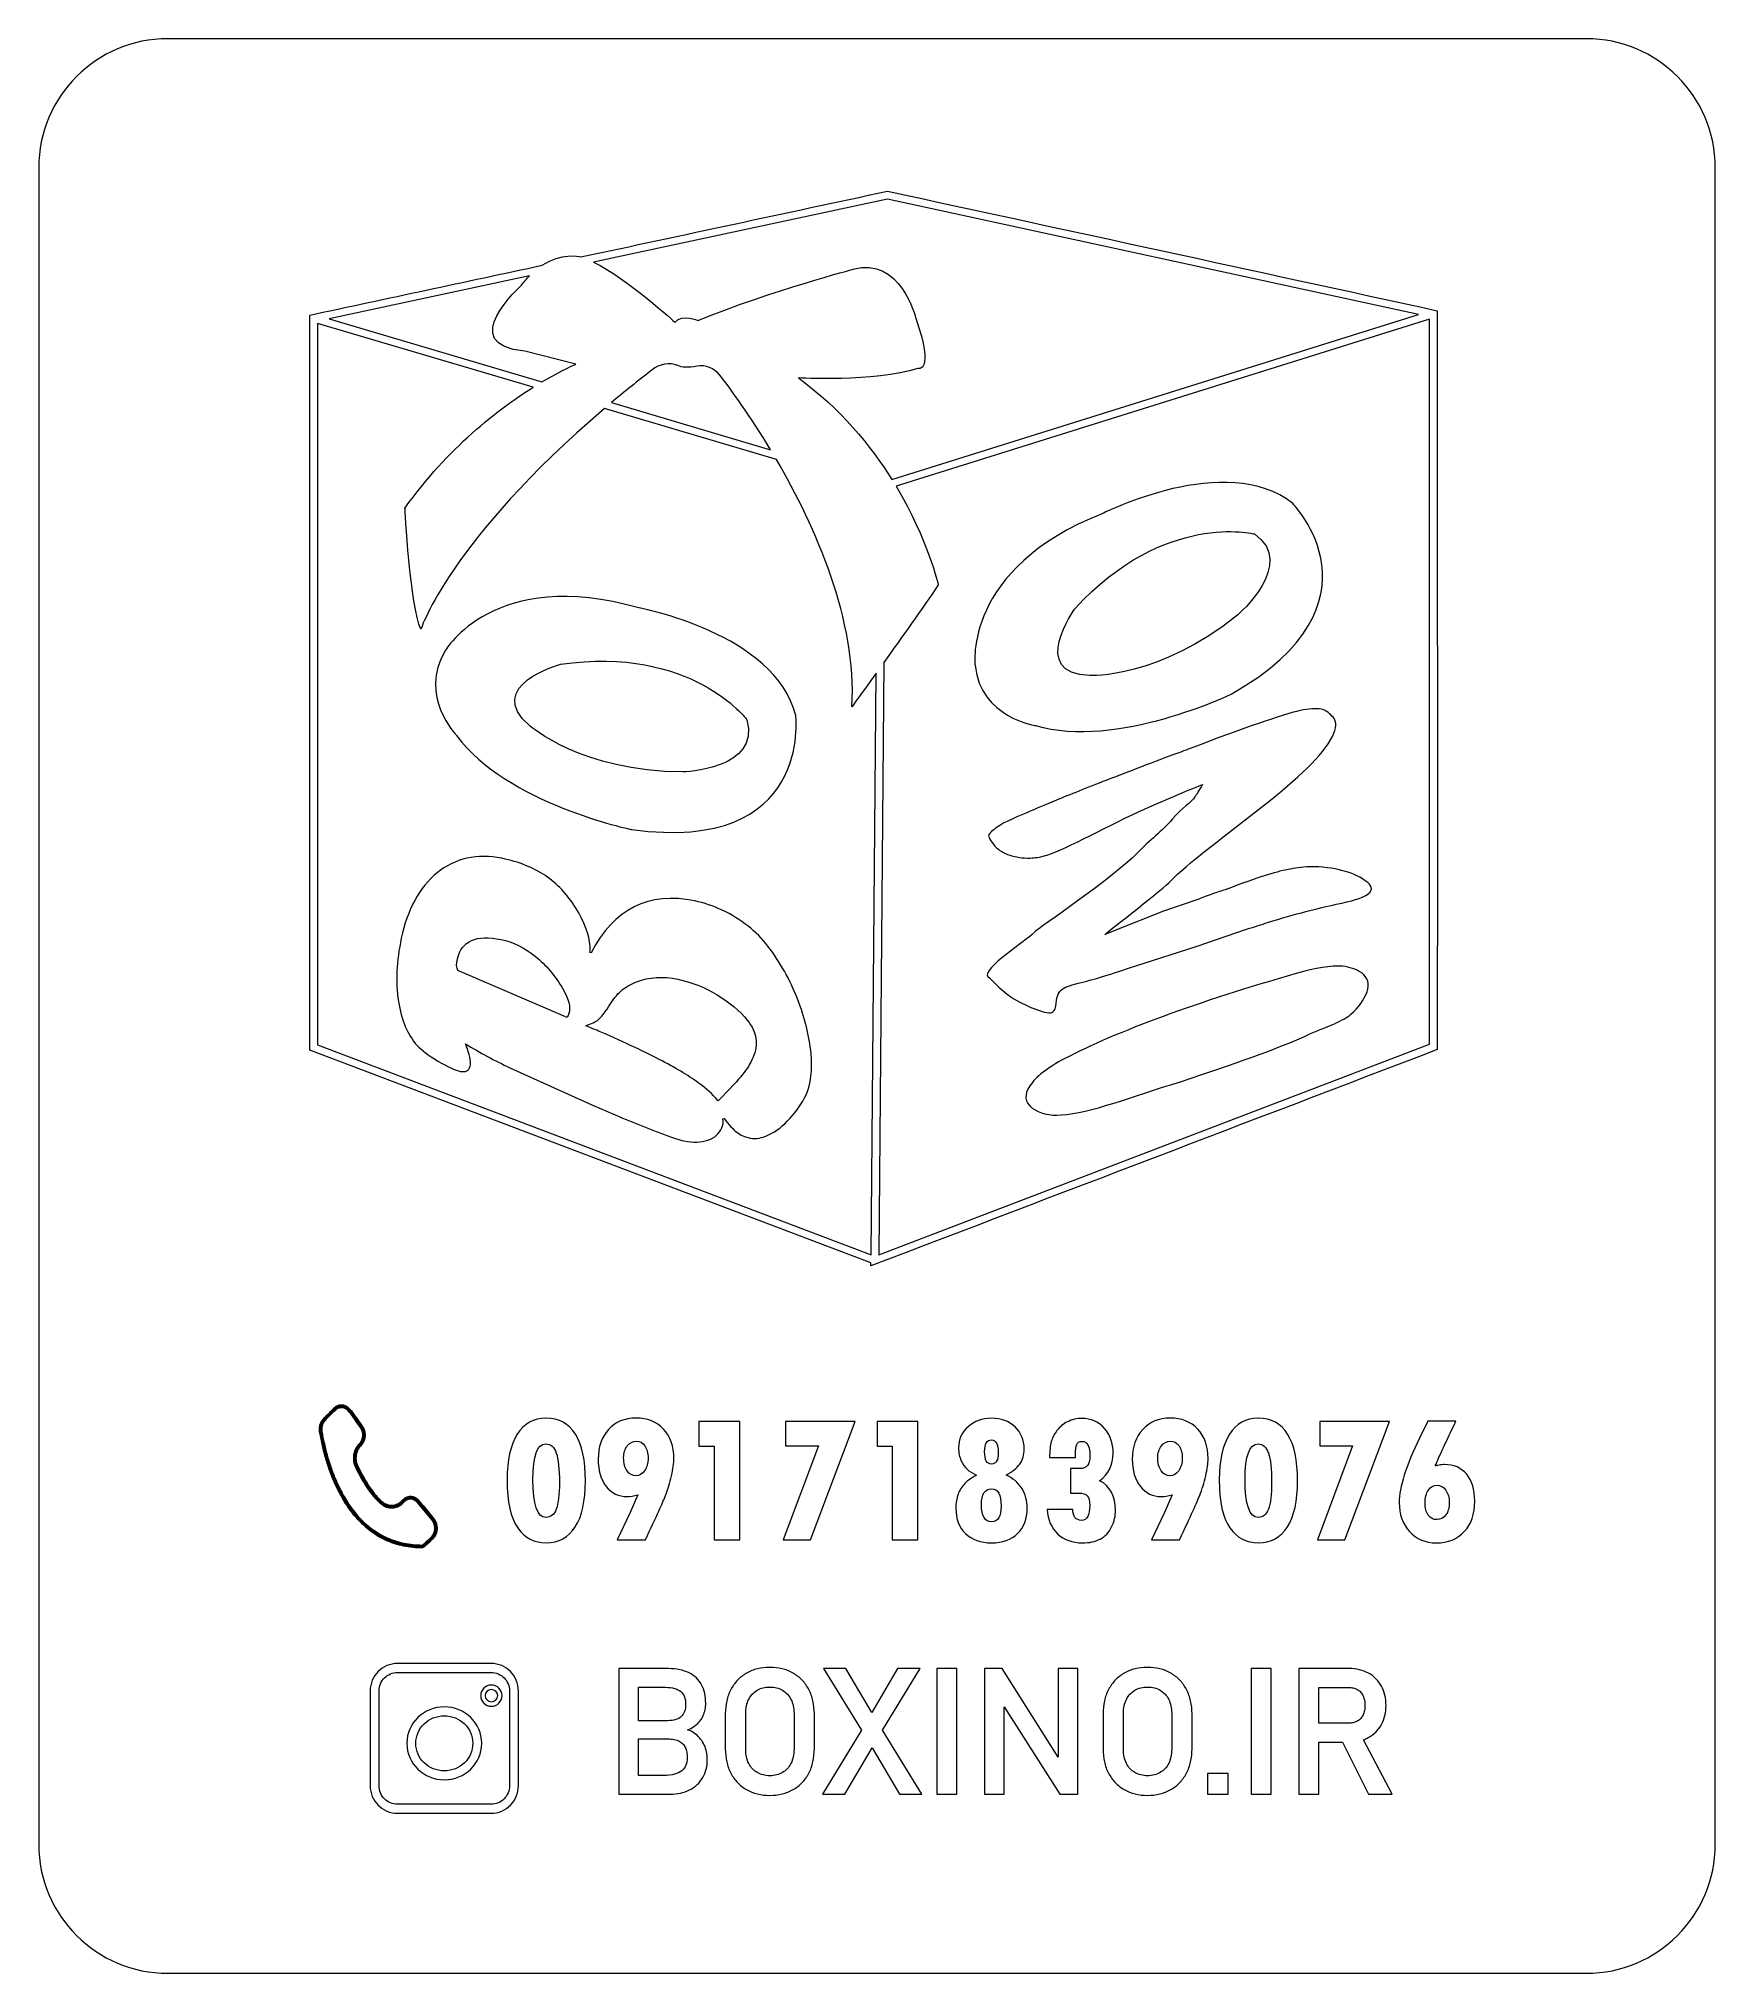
# Model space of a CAD drawing. Header units: millimetres. Extents: x -65 to 65, y -75 to 75.
import ezdxf

# ---------------------------------------------------------------- set-up
doc = ezdxf.new("R2010")
doc.units = ezdxf.units.MM
doc.header["$MEASUREMENT"] = 0
doc.layers.add('Layer 1', color=7, linetype='Continuous')

msp = doc.modelspace()

# ---------------------------------------------------------------- linework, layer by layer
at = {"layer": 'Layer 1', "color": 250, "lineweight": 18}
for points, knots in [([(-55, 75), (-55, 75), (55, 75), (55, 75), (60.5078, 75), (65, 70.5078), (65, 65), (65, 65), (65, -65), (65, -65), (65, -70.5078), (60.5078, -75), (55, -75), (55, -75), (-55, -75), (-55, -75), (-60.5078, -75), (-65, -70.5078), (-65, -65), (-65, -65), (-65, 65), (-65, 65), (-65, 70.5078), (-60.5078, 75), (-55, 75)], [0, 0, 0, 0, 0.125, 0.125, 0.125, 0.25, 0.25, 0.25, 0.375, 0.375, 0.375, 0.5, 0.5, 0.5, 0.625, 0.625, 0.625, 0.75, 0.75, 0.75, 0.875, 0.875, 0.875, 1, 1, 1, 1]), ([(-22.9708, 58.0772), (-23.1415, 58.1222), (-24.4484, 58.4198), (-25.959, 57.436), (-31.9615, 56.1477), (-37.9636, 54.8585), (-43.9656, 53.5687), (-43.9656, 53.5687), (-43.9656, -3.428), (-43.9656, -3.428), (-43.9656, -3.428), (-0.4689, -19.9228), (-0.4689, -19.9228), (-0.4689, -19.9228), (-0.4708, -20.1515), (-0.4708, -20.1515), (14.1677, -14.5626), (28.8064, -8.9739), (43.4435, -3.3812), (43.4528, 15.7161), (43.4436, 34.8137), (43.4436, 53.911), (29.2345, 57.0041), (15.025, 60.1025), (0.8114, 63.1745), (-7.1164, 61.4775), (-15.0437, 59.7782), (-22.9708, 58.0772)], [0, 0, 0, 0, 0.11111111, 0.11111111, 0.11111111, 0.22222222, 0.22222222, 0.22222222, 0.33333333, 0.33333333, 0.33333333, 0.44444444, 0.44444444, 0.44444444, 0.55555556, 0.55555556, 0.55555556, 0.66666667, 0.66666667, 0.66666667, 0.77777778, 0.77777778, 0.77777778, 0.88888889, 0.88888889, 0.88888889, 1, 1, 1, 1]), ([(1.1542, 40.8206), (-0.4972, 43.4589), (-2.8355, 46.315), (-6.09, 48.6982), (-6.09, 48.6982), (-0.2535, 48.3583), (3.1785, 49.4288), (3.1785, 49.4288), (4.4864, 49.0706), (3.0098, 53.3284), (3.0098, 53.3284), (1.8113, 58.1737), (-1.8469, 57.1184), (-1.8469, 57.1184), (-7.9515, 55.5427), (-13.8968, 53.1515), (-13.8968, 53.1515), (-15.0414, 53.7027), (-15.6581, 53.0143), (-15.6581, 53.0143), (-19.3374, 56.3634), (-21.9845, 57.6756), (-21.9845, 57.6756), (0.8095, 62.5654), (0.8095, 62.5654), (0.8095, 62.5654), (41.9837, 53.6188), (41.9837, 53.6188), (41.9837, 53.6188), (1.1542, 40.8206), (1.1542, 40.8206)], [0, 0, 0, 0, 0.1, 0.1, 0.1, 0.2, 0.2, 0.2, 0.3, 0.3, 0.3, 0.4, 0.4, 0.4, 0.5, 0.5, 0.5, 0.6, 0.6, 0.6, 0.7, 0.7, 0.7, 0.8, 0.8, 0.8, 0.9, 0.9, 0.9, 1, 1, 1, 1]), ([(-23.3398, 49.7581), (-23.3398, 49.7581), (-24.3788, 49.3351), (-25.9806, 48.3861), (-25.9806, 48.3861), (-42.4663, 53.2818), (-42.4663, 53.2818), (-42.4663, 53.2818), (-26.9506, 56.6103), (-26.9506, 56.6103), (-27.1546, 56.3998), (-27.3586, 56.1617), (-27.5606, 55.8922), (-27.5606, 55.8922), (-32.7675, 51.2407), (-27.308, 50.7644), (-27.308, 50.7644), (-23.3398, 49.7581), (-23.3398, 49.7581)], [0, 0, 0, 0, 0.16666667, 0.16666667, 0.16666667, 0.33333333, 0.33333333, 0.33333333, 0.5, 0.5, 0.5, 0.66666667, 0.66666667, 0.66666667, 0.83333333, 0.83333333, 0.83333333, 1, 1, 1, 1]), ([(-26.6648, 47.9692), (-29.3705, 46.2739), (-33.2725, 43.2814), (-36.6018, 38.6063), (-36.6018, 38.6063), (-36.1954, 30.9793), (-35.3696, 29.2065), (-35.3696, 29.2065), (-33.1205, 36.1108), (-21.1289, 46.3252), (-21.1289, 46.3252), (-7.8026, 42.3678), (-7.8026, 42.3678), (-4.7422, 37.1194), (-1.5397, 29.8833), (-1.9438, 23.2072), (-1.9438, 23.2072), (-1.1617, 24.2809), (-0.0722, 25.7966), (-0.0722, 25.7966), (-0.4634, -19.2888), (-0.4634, -19.2888), (-0.4634, -19.2888), (-43.3694, -3.0181), (-43.3694, -3.0181), (-43.3694, -3.0181), (-43.3694, 52.9298), (-43.3694, 52.9298), (-43.3694, 52.9298), (-26.6648, 47.9692), (-26.6648, 47.9692)], [0, 0, 0, 0, 0.1, 0.1, 0.1, 0.2, 0.2, 0.2, 0.3, 0.3, 0.3, 0.4, 0.4, 0.4, 0.5, 0.5, 0.5, 0.6, 0.6, 0.6, 0.7, 0.7, 0.7, 0.8, 0.8, 0.8, 0.9, 0.9, 0.9, 1, 1, 1, 1]), ([(0.5289, 26.6343), (1.878, 28.518), (3.5187, 30.8327), (4.7482, 32.6432), (4.7482, 32.6432), (3.9678, 36.1336), (1.4741, 40.2972), (1.4741, 40.2972), (42.8474, 53.2658), (42.8474, 53.2658), (42.8474, 53.2658), (42.8474, -2.9714), (42.8474, -2.9714), (42.8474, -2.9714), (0.1305, -19.2844), (0.1305, -19.2844), (0.1305, -19.2844), (0.5289, 26.6343), (0.5289, 26.6343)], [0, 0, 0, 0, 0.16666667, 0.16666667, 0.16666667, 0.33333333, 0.33333333, 0.33333333, 0.5, 0.5, 0.5, 0.66666667, 0.66666667, 0.66666667, 0.83333333, 0.83333333, 0.83333333, 1, 1, 1, 1]), ([(-20.5862, 46.7842), (-19.6025, 47.6103), (-18.5564, 48.457), (-17.4418, 49.3232), (-16.8751, 49.7638), (-16.0985, 49.9359), (-15.4385, 49.6536), (-15.1252, 49.5192), (-14.6565, 49.4606), (-13.9562, 49.6008), (-13.2858, 49.7353), (-12.6009, 49.4443), (-12.1807, 48.9045), (-11.3019, 47.7756), (-9.8185, 45.7301), (-8.2484, 43.1203), (-8.2484, 43.1203), (-20.5862, 46.7842), (-20.5862, 46.7842)], [0, 0, 0, 0, 0.16666667, 0.16666667, 0.16666667, 0.33333333, 0.33333333, 0.33333333, 0.5, 0.5, 0.5, 0.66666667, 0.66666667, 0.66666667, 0.83333333, 0.83333333, 0.83333333, 1, 1, 1, 1]), ([(7.6026, 26.4095), (7.6026, 26.4095), (6.6443, 33.9233), (17.5056, 38.1858), (17.5056, 38.1858), (27.0939, 43.0656), (32.2437, 38.952), (32.2437, 38.952), (39.8186, 31.2316), (27.5139, 24.204), (27.5139, 24.204), (18.5717, 19.8857), (12.2976, 21.7429), (12.2976, 21.7429), (8.046, 22.3506), (7.6026, 26.4095)], [0, 0, 0, 0, 0.2, 0.2, 0.2, 0.4, 0.4, 0.4, 0.6, 0.6, 0.6, 0.8, 0.8, 0.8, 1, 1, 1, 1]), ([(16.4977, 25.6183), (16.4977, 25.6183), (21.8668, 25.3793), (27.9741, 30.332), (27.9741, 30.332), (32.5782, 34.2986), (29.2681, 36.6003), (29.2681, 36.6003), (22.3078, 38.3796), (15.3526, 30.8285), (15.3526, 30.8285), (11.7154, 25.7402), (16.4977, 25.6183)], [0, 0, 0, 0, 0.25, 0.25, 0.25, 0.5, 0.5, 0.5, 0.75, 0.75, 0.75, 1, 1, 1, 1]), ([(-33.4855, 27.5407), (-33.4855, 27.5407), (-29.6768, 34.0882), (-18.463, 30.8677), (-18.463, 30.8677), (-7.8834, 28.9109), (-6.2966, 22.5129), (-6.2966, 22.5129), (-4.9789, 11.7772), (-19.0205, 13.6817), (-19.0205, 13.6817), (-28.7443, 15.6916), (-32.5963, 20.9813), (-32.5963, 20.9813), (-35.6015, 24.0494), (-33.4855, 27.5407)], [0, 0, 0, 0, 0.2, 0.2, 0.2, 0.4, 0.4, 0.4, 0.6, 0.6, 0.6, 0.8, 0.8, 0.8, 1, 1, 1, 1]), ([(-26.931, 21.7303), (-26.931, 21.7303), (-22.9149, 18.1584), (-15.0509, 18.1508), (-15.0509, 18.1508), (-8.9765, 18.3253), (-10.0946, 22.1999), (-10.0946, 22.1999), (-14.3748, 27.9697), (-24.5339, 26.4958), (-24.5339, 26.4958), (-30.5655, 24.8404), (-26.931, 21.7303)], [0, 0, 0, 0, 0.25, 0.25, 0.25, 0.5, 0.5, 0.5, 0.75, 0.75, 0.75, 1, 1, 1, 1]), ([(28.6492, 5.9532), (28.6492, 5.9532), (24.8244, 4.6437), (24.8244, 4.6437), (24.8244, 4.6437), (19.9803, 3.0794), (19.9803, 3.0794), (18.2737, 2.5043), (16.8989, 2.0884), (15.8515, 1.8301), (15.1098, 1.6488), (14.6267, 1.4841), (14.401, 1.3352), (14.1035, 1.1393), (13.9359, 0.7707), (13.8964, 0.2272), (13.8861, -0.1231), (13.799, -0.3523), (13.6346, -0.4607), (13.4293, -0.5948), (13.0063, -0.532), (12.3681, -0.2712), (11.8006, -0.0652), (11.2165, 0.2073), (10.6152, 0.5473), (10.0169, 0.884), (8.8656, 2.0146), (8.601, 2.2887), (8.076, 2.8336), (11.6909, 5.1682), (12.143, 5.6571), (12.6661, 6.2006), (18.0355, 9.6724), (20.225, 11.907), (21.1148, 12.8189), (22.1145, 13.5769), (22.8935, 14.4839), (23.6739, 15.3908), (24.3669, 15.7705), (24.6537, 16.215), (24.7702, 16.3658), (24.9621, 16.6883), (25.2305, 17.1823), (23.9608, 16.6652), (22.3366, 15.9678), (20.3674, 15.0938), (17.3303, 13.7027), (14.2247, 11.9261), (12.9925, 11.6392), (12.6043, 11.5448), (12.2355, 11.4884), (11.8868, 11.4702), (11.2859, 11.4677), (10.7532, 11.5431), (10.2888, 11.6958), (9.8275, 11.8477), (9.4611, 12.066), (9.1873, 12.3494), (9.0232, 12.5192), (8.5833, 13.0924), (8.6623, 13.2536), (8.7398, 13.415), (8.9622, 13.6216), (9.3269, 13.8742), (9.5999, 14.062), (9.8136, 14.1899), (9.9674, 14.2577), (10.5131, 14.5386), (12.6288, 15.4126), (13.5559, 15.8061), (14.4873, 16.2008), (15.7089, 16.6935), (17.2271, 17.2847), (18.7566, 17.881), (20.6355, 18.5993), (22.8728, 19.4439), (22.8728, 19.4439), (23.5661, 19.6889), (23.5661, 19.6889), (23.8557, 19.8051), (24.0939, 19.8971), (24.2814, 19.9636), (28.4799, 21.5787), (31.3444, 22.5657), (32.8174, 22.9026), (33.1253, 22.9737), (33.4345, 23.02), (33.7467, 23.0401), (34.2867, 23.0766), (34.6629, 23.0064), (34.8749, 22.8297), (35.4206, 22.3727), (36.0703, 22.0183), (34.9824, 20.3256), (33.0452, 17.2708), (25.3704, 12.3989), (22.7672, 9.6743), (22.2933, 9.1547), (18.13, 5.9589), (17.6686, 5.5457), (17.6686, 5.5457), (22.2016, 7.3596), (22.2016, 7.3596), (22.2016, 7.3596), (24.9597, 8.2951), (24.9597, 8.2951), (25.0813, 8.352), (25.2455, 8.4157), (25.4534, 8.4862), (25.6627, 8.5564), (25.856, 8.6277), (26.0343, 8.7004), (26.1804, 8.7524), (26.3462, 8.8076), (26.5299, 8.8675), (26.715, 8.9271), (26.8707, 8.9758), (26.9962, 9.0137), (28.3127, 9.5088), (29.3264, 9.8692), (30.0294, 10.0943), (30.7366, 10.3194), (31.3498, 10.483), (31.8694, 10.5837), (32.3457, 10.6906), (32.9157, 10.7598), (33.5798, 10.7927), (34.493, 10.8009), (35.3436, 10.701), (36.1297, 10.4903), (36.9209, 10.2791), (37.5605, 9.9704), (38.0469, 9.5651), (38.4558, 9.2241), (38.4269, 8.9026), (37.9607, 8.6019), (37.6093, 8.3754), (36.8243, 8.1353), (35.612, 7.8838), (34.2298, 7.6016), (32.4489, 7.1312), (30.2771, 6.4763), (29.8438, 6.3212), (29.3, 6.1473), (28.6492, 5.9532)], [0, 0, 0, 0, 0.02083333, 0.02083333, 0.02083333, 0.04166667, 0.04166667, 0.04166667, 0.0625, 0.0625, 0.0625, 0.08333333, 0.08333333, 0.08333333, 0.10416667, 0.10416667, 0.10416667, 0.125, 0.125, 0.125, 0.14583333, 0.14583333, 0.14583333, 0.16666667, 0.16666667, 0.16666667, 0.1875, 0.1875, 0.1875, 0.20833333, 0.20833333, 0.20833333, 0.22916667, 0.22916667, 0.22916667, 0.25, 0.25, 0.25, 0.27083333, 0.27083333, 0.27083333, 0.29166667, 0.29166667, 0.29166667, 0.3125, 0.3125, 0.3125, 0.33333333, 0.33333333, 0.33333333, 0.35416667, 0.35416667, 0.35416667, 0.375, 0.375, 0.375, 0.39583333, 0.39583333, 0.39583333, 0.41666667, 0.41666667, 0.41666667, 0.4375, 0.4375, 0.4375, 0.45833333, 0.45833333, 0.45833333, 0.47916667, 0.47916667, 0.47916667, 0.5, 0.5, 0.5, 0.52083333, 0.52083333, 0.52083333, 0.54166667, 0.54166667, 0.54166667, 0.5625, 0.5625, 0.5625, 0.58333333, 0.58333333, 0.58333333, 0.60416667, 0.60416667, 0.60416667, 0.625, 0.625, 0.625, 0.64583333, 0.64583333, 0.64583333, 0.66666667, 0.66666667, 0.66666667, 0.6875, 0.6875, 0.6875, 0.70833333, 0.70833333, 0.70833333, 0.72916667, 0.72916667, 0.72916667, 0.75, 0.75, 0.75, 0.77083333, 0.77083333, 0.77083333, 0.79166667, 0.79166667, 0.79166667, 0.8125, 0.8125, 0.8125, 0.83333333, 0.83333333, 0.83333333, 0.85416667, 0.85416667, 0.85416667, 0.875, 0.875, 0.875, 0.89583333, 0.89583333, 0.89583333, 0.91666667, 0.91666667, 0.91666667, 0.9375, 0.9375, 0.9375, 0.95833333, 0.95833333, 0.95833333, 0.97916667, 0.97916667, 0.97916667, 1, 1, 1, 1]), ([(-21.8848, -7.7567), (-21.8848, -7.7567), (-28.4606, -4.7901), (-28.4606, -4.7901), (-29.65, -4.2299), (-30.7954, -3.6121), (-31.8975, -2.9378), (-31.8958, -2.9847), (-31.8498, -3.1001), (-31.7595, -3.2852), (-31.5493, -3.9621), (-31.478, -4.4226), (-31.5444, -4.6714), (-31.6378, -5.0217), (-31.8858, -5.1529), (-32.2889, -5.0677), (-32.7184, -4.9774), (-33.3017, -4.7112), (-34.0409, -4.2669), (-34.7829, -3.8219), (-35.3254, -3.4172), (-35.6661, -3.0535), (-36.4, -2.2296), (-36.8796, -1.0965), (-37.1033, 0.3616), (-37.3311, 1.8472), (-37.2614, 3.4749), (-36.8836, 5.255), (-36.6504, 6.353), (-36.3028, 7.3332), (-35.8403, 8.19), (-35.3706, 9.057), (-34.7941, 9.7693), (-34.1092, 10.3232), (-33.4176, 10.8814), (-32.6449, 11.2598), (-31.7935, 11.4552), (-30.9366, 11.6504), (-30.0343, 11.6498), (-29.0869, 11.4514), (-27.7597, 11.1735), (-26.6342, 10.7241), (-25.7131, 10.1054), (-24.7958, 9.49), (-24.0158, 8.6631), (-23.3748, 7.6312), (-22.6826, 6.5006), (-22.31, 5.503), (-22.2506, 4.6342), (-22.2359, 4.5367), (-22.2419, 4.375), (-22.2672, 4.1502), (-22.2672, 4.1502), (-22.1624, 4.1282), (-22.1624, 4.1282), (-20.4019, 7.5156), (-17.7024, 8.898), (-14.1286, 8.1495), (-13.4133, 8.0003), (-12.7007, 7.7575), (-11.9927, 7.4246), (-11.2853, 7.0918), (-10.6245, 6.6851), (-10.011, 6.2066), (-9.3999, 5.7303), (-8.8819, 5.2055), (-8.4573, 4.6344), (-7.5158, 3.4061), (-6.7526, 2.0397), (-6.1663, 0.5437), (-5.5907, -0.9264), (-5.2428, -2.333), (-5.116, -3.6777), (-4.9916, -4.9994), (-5.1225, -6.0634), (-5.5025, -6.8791), (-5.8187, -7.5572), (-6.2385, -8.1753), (-6.76, -8.7355), (-7.2768, -9.2913), (-7.8092, -9.7031), (-8.3563, -9.9758), (-8.9018, -10.2469), (-9.3939, -10.3359), (-9.8362, -10.2426), (-10.2399, -10.1582), (-10.5858, -10.0069), (-10.8749, -9.7894), (-11.1642, -9.5711), (-11.4876, -9.2126), (-11.8444, -8.7129), (-11.8444, -8.7129), (-11.944, -8.7466), (-11.944, -8.7466), (-11.9084, -8.9981), (-11.9361, -9.2311), (-12.0279, -9.4451), (-12.2195, -9.8963), (-12.5807, -10.2151), (-13.1122, -10.4034), (-13.64, -10.5921), (-14.2579, -10.6108), (-14.9661, -10.462), (-15.3657, -10.377), (-16.2516, -10.0676), (-17.6278, -9.5313), (-19.0073, -8.9935), (-20.4264, -8.4028), (-21.8848, -7.7567)], [0, 0, 0, 0, 0.02777778, 0.02777778, 0.02777778, 0.05555556, 0.05555556, 0.05555556, 0.08333333, 0.08333333, 0.08333333, 0.11111111, 0.11111111, 0.11111111, 0.13888889, 0.13888889, 0.13888889, 0.16666667, 0.16666667, 0.16666667, 0.19444444, 0.19444444, 0.19444444, 0.22222222, 0.22222222, 0.22222222, 0.25, 0.25, 0.25, 0.27777778, 0.27777778, 0.27777778, 0.30555556, 0.30555556, 0.30555556, 0.33333333, 0.33333333, 0.33333333, 0.36111111, 0.36111111, 0.36111111, 0.38888889, 0.38888889, 0.38888889, 0.41666667, 0.41666667, 0.41666667, 0.44444444, 0.44444444, 0.44444444, 0.47222222, 0.47222222, 0.47222222, 0.5, 0.5, 0.5, 0.52777778, 0.52777778, 0.52777778, 0.55555556, 0.55555556, 0.55555556, 0.58333333, 0.58333333, 0.58333333, 0.61111111, 0.61111111, 0.61111111, 0.63888889, 0.63888889, 0.63888889, 0.66666667, 0.66666667, 0.66666667, 0.69444444, 0.69444444, 0.69444444, 0.72222222, 0.72222222, 0.72222222, 0.75, 0.75, 0.75, 0.77777778, 0.77777778, 0.77777778, 0.80555556, 0.80555556, 0.80555556, 0.83333333, 0.83333333, 0.83333333, 0.86111111, 0.86111111, 0.86111111, 0.88888889, 0.88888889, 0.88888889, 0.91666667, 0.91666667, 0.91666667, 0.94444444, 0.94444444, 0.94444444, 0.97222222, 0.97222222, 0.97222222, 1, 1, 1, 1]), ([(-32.4946, 2.7599), (-32.4946, 2.7599), (-24.031, -0.9013), (-24.031, -0.9013), (-23.9698, -0.7974), (-23.9224, -0.6912), (-23.8876, -0.5818), (-23.7351, -0.0965), (-23.8927, 0.5415), (-24.3633, 1.3352), (-24.954, 2.3413), (-25.6658, 3.1823), (-26.4978, 3.8522), (-27.3353, 4.5258), (-28.2186, 4.9616), (-29.1429, 5.1557), (-31.0602, 5.5582), (-32.1931, 5.0512), (-32.5344, 3.6559), (-32.628, 3.273), (-32.6147, 2.9749), (-32.4946, 2.7599)], [0, 0, 0, 0, 0.14285714, 0.14285714, 0.14285714, 0.28571429, 0.28571429, 0.28571429, 0.42857143, 0.42857143, 0.42857143, 0.57142857, 0.57142857, 0.57142857, 0.71428571, 0.71428571, 0.71428571, 0.85714286, 0.85714286, 0.85714286, 1, 1, 1, 1]), ([(37.5856, 2.5674), (38.063, 2.1981), (38.2018, 1.7068), (37.9982, 1.0933), (37.7611, 0.4618), (37.3417, -0.1161), (36.7426, -0.6376), (36.1427, -1.1591), (34.9731, -1.5698), (33.622, -2.1412), (30.7872, -3.446), (27.7278, -4.4575), (23.5988, -5.8443), (19.5788, -7.0836), (16.5763, -8.2991), (14.2873, -8.4467), (13.3526, -8.5215), (12.6043, -8.3435), (12.0417, -7.914), (11.4508, -7.4627), (11.389, -6.8862), (11.8542, -6.1826), (12.318, -5.4795), (13.2203, -4.7778), (14.563, -4.0753), (16.5546, -3.0345), (19.0922, -1.9468), (22.1913, -0.8082), (25.3198, 0.3418), (28.7523, 1.4482), (32.5044, 2.5138), (34.0197, 2.9518), (35.2143, 3.1399), (36.0853, 3.0767), (36.6536, 3.0179), (37.1422, 2.8562), (37.551, 2.5903), (37.551, 2.5903), (37.5856, 2.5674), (37.5856, 2.5674)], [0, 0, 0, 0, 0.07692308, 0.07692308, 0.07692308, 0.15384615, 0.15384615, 0.15384615, 0.23076923, 0.23076923, 0.23076923, 0.30769231, 0.30769231, 0.30769231, 0.38461538, 0.38461538, 0.38461538, 0.46153846, 0.46153846, 0.46153846, 0.53846154, 0.53846154, 0.53846154, 0.61538462, 0.61538462, 0.61538462, 0.69230769, 0.69230769, 0.69230769, 0.76923077, 0.76923077, 0.76923077, 0.84615385, 0.84615385, 0.84615385, 0.92307692, 0.92307692, 0.92307692, 1, 1, 1, 1]), ([(-22.5819, -1.5285), (-22.4175, -1.6017), (-22.2329, -1.6798), (-22.0293, -1.7614), (-21.8249, -1.8436), (-21.6341, -1.9223), (-21.4575, -1.9985), (-19.4577, -2.8742), (-17.8603, -3.6259), (-16.6599, -4.2547), (-15.4658, -4.8799), (-14.4852, -5.4801), (-13.717, -6.0539), (-13.2456, -6.387), (-12.781, -6.819), (-12.3243, -7.3506), (-11.4002, -6.42), (-10.7649, -5.7419), (-10.4269, -5.3228), (-10.0861, -4.902), (-9.8193, -4.4648), (-9.6258, -4.0108), (-9.3999, -3.482), (-9.3185, -2.9855), (-9.3836, -2.5214), (-9.4475, -2.0546), (-9.6715, -1.5788), (-10.0561, -1.0954), (-10.6343, -0.376), (-11.4111, 0.2781), (-12.3885, 0.863), (-13.3703, 1.4512), (-14.3888, 1.8568), (-15.4394, 2.0767), (-16.5881, 2.3181), (-17.6586, 2.2479), (-18.6442, 1.8693), (-19.1251, 1.6845), (-19.5258, 1.4501), (-19.8437, 1.1676), (-20.1608, 0.8867), (-20.4833, 0.4749), (-20.811, -0.0635), (-21.1341, -0.5491), (-21.3962, -0.8771), (-21.599, -1.0494), (-21.801, -1.2214), (-22.1292, -1.3815), (-22.5819, -1.5285)], [0, 0, 0, 0, 0.0625, 0.0625, 0.0625, 0.125, 0.125, 0.125, 0.1875, 0.1875, 0.1875, 0.25, 0.25, 0.25, 0.3125, 0.3125, 0.3125, 0.375, 0.375, 0.375, 0.4375, 0.4375, 0.4375, 0.5, 0.5, 0.5, 0.5625, 0.5625, 0.5625, 0.625, 0.625, 0.625, 0.6875, 0.6875, 0.6875, 0.75, 0.75, 0.75, 0.8125, 0.8125, 0.8125, 0.875, 0.875, 0.875, 0.9375, 0.9375, 0.9375, 1, 1, 1, 1]), ([(-25.6485, -31.9662), (-24.6537, -31.9662), (-23.8985, -32.3763), (-23.3831, -33.1961), (-22.8671, -34.0173), (-22.6094, -35.2252), (-22.6094, -36.8206), (-22.6094, -38.3742), (-22.8718, -39.5631), (-23.3967, -40.3881), (-23.9213, -41.2139), (-24.6717, -41.6258), (-25.6485, -41.6258), (-26.5742, -41.6258), (-27.3115, -41.2397), (-27.8589, -40.4676), (-28.4061, -39.6953), (-28.6807, -38.4472), (-28.6807, -36.7237), (-28.6807, -35.2111), (-28.4164, -34.0404), (-27.8896, -33.2097), (-27.3631, -32.3812), (-26.6247, -31.9662), (-25.6756, -31.9662), (-25.6756, -31.9662), (-25.6485, -31.9662), (-25.6485, -31.9662)], [0, 0, 0, 0, 0.11111111, 0.11111111, 0.11111111, 0.22222222, 0.22222222, 0.22222222, 0.33333333, 0.33333333, 0.33333333, 0.44444444, 0.44444444, 0.44444444, 0.55555556, 0.55555556, 0.55555556, 0.66666667, 0.66666667, 0.66666667, 0.77777778, 0.77777778, 0.77777778, 0.88888889, 0.88888889, 0.88888889, 1, 1, 1, 1]), ([(-19.1305, -39.2739), (-19.1305, -39.2739), (-18.5396, -37.8927), (-18.5396, -37.8927), (-18.8554, -37.9886), (-19.1305, -38.0364), (-19.364, -38.0364), (-20.038, -38.0364), (-20.5828, -37.7719), (-20.9977, -37.2432), (-21.4119, -36.7131), (-21.6191, -36.016), (-21.6191, -35.1489), (-21.6191, -34.1908), (-21.3499, -33.4185), (-20.8114, -32.8325), (-20.2727, -32.2451), (-19.5666, -31.9532), (-18.6908, -31.9532), (-17.7969, -31.9532), (-17.0824, -32.2364), (-16.5488, -32.8043), (-16.0152, -33.3724), (-15.748, -34.1371), (-15.748, -35.0943), (-15.748, -35.4517), (-15.8085, -35.897), (-15.9299, -36.4277), (-16.0518, -36.9594), (-16.2058, -37.4642), (-16.391, -37.9432), (-16.5765, -38.4233), (-17.1001, -39.5699), (-17.9614, -41.3844), (-17.9614, -41.3844), (-20.1412, -41.3844), (-20.1412, -41.3844), (-20.1412, -41.3844), (-19.1305, -39.2739), (-19.1305, -39.2739)], [0, 0, 0, 0, 0.07692308, 0.07692308, 0.07692308, 0.15384615, 0.15384615, 0.15384615, 0.23076923, 0.23076923, 0.23076923, 0.30769231, 0.30769231, 0.30769231, 0.38461538, 0.38461538, 0.38461538, 0.46153846, 0.46153846, 0.46153846, 0.53846154, 0.53846154, 0.53846154, 0.61538462, 0.61538462, 0.61538462, 0.69230769, 0.69230769, 0.69230769, 0.76923077, 0.76923077, 0.76923077, 0.84615385, 0.84615385, 0.84615385, 0.92307692, 0.92307692, 0.92307692, 1, 1, 1, 1]), ([(-13.802, -32.2068), (-13.802, -32.2068), (-10.6465, -32.2068), (-10.6465, -32.2068), (-10.6465, -32.2068), (-10.6465, -41.3844), (-10.6465, -41.3844), (-10.6465, -41.3844), (-12.6329, -41.3844), (-12.6329, -41.3844), (-12.6329, -41.3844), (-12.6329, -34.1325), (-12.6329, -34.1325), (-12.6329, -34.1325), (-13.802, -34.1325), (-13.802, -34.1325), (-13.802, -34.1325), (-13.802, -32.2068), (-13.802, -32.2068)], [0, 0, 0, 0, 0.16666667, 0.16666667, 0.16666667, 0.33333333, 0.33333333, 0.33333333, 0.5, 0.5, 0.5, 0.66666667, 0.66666667, 0.66666667, 0.83333333, 0.83333333, 0.83333333, 1, 1, 1, 1]), ([(-7.085, -32.2068), (-7.085, -32.2068), (-1.688, -32.2068), (-1.688, -32.2068), (-1.688, -32.2068), (-5.1536, -41.3844), (-5.1536, -41.3844), (-5.1536, -41.3844), (-7.2637, -41.3844), (-7.2637, -41.3844), (-7.2637, -41.3844), (-4.5478, -34.0909), (-4.5478, -34.0909), (-4.5478, -34.0909), (-7.085, -34.0909), (-7.085, -34.0909), (-7.085, -34.0909), (-7.085, -32.2068), (-7.085, -32.2068)], [0, 0, 0, 0, 0.16666667, 0.16666667, 0.16666667, 0.33333333, 0.33333333, 0.33333333, 0.5, 0.5, 0.5, 0.66666667, 0.66666667, 0.66666667, 0.83333333, 0.83333333, 0.83333333, 1, 1, 1, 1]), ([(0.0035, -32.2068), (0.0035, -32.2068), (3.1593, -32.2068), (3.1593, -32.2068), (3.1593, -32.2068), (3.1593, -41.3844), (3.1593, -41.3844), (3.1593, -41.3844), (1.1723, -41.3844), (1.1723, -41.3844), (1.1723, -41.3844), (1.1723, -34.1325), (1.1723, -34.1325), (1.1723, -34.1325), (0.0035, -34.1325), (0.0035, -34.1325), (0.0035, -34.1325), (0.0035, -32.2068), (0.0035, -32.2068)], [0, 0, 0, 0, 0.16666667, 0.16666667, 0.16666667, 0.33333333, 0.33333333, 0.33333333, 0.5, 0.5, 0.5, 0.66666667, 0.66666667, 0.66666667, 0.83333333, 0.83333333, 0.83333333, 1, 1, 1, 1]), ([(10.0064, -36.3731), (10.5283, -36.5971), (10.9327, -36.9393), (11.2208, -37.3971), (11.507, -37.8561), (11.6504, -38.3742), (11.6504, -38.951), (11.6504, -39.7627), (11.4003, -40.412), (10.9001, -40.897), (10.4004, -41.3825), (9.7313, -41.6258), (8.893, -41.6258), (8.0354, -41.6258), (7.359, -41.3844), (6.8612, -40.9035), (6.3634, -40.4223), (6.1144, -39.7719), (6.1144, -38.951), (6.1144, -38.7451), (6.1288, -38.5515), (6.1557, -38.3707), (6.1837, -38.1895), (6.226, -38.0198), (6.2831, -37.862), (6.3401, -37.7037), (6.4131, -37.5544), (6.5, -37.4145), (6.5872, -37.2744), (6.6901, -37.1454), (6.8069, -37.0256), (6.9239, -36.9067), (7.0605, -36.7954), (7.2186, -36.693), (7.3769, -36.5895), (7.5404, -36.4882), (7.7106, -36.3864), (7.7106, -36.3864), (7.7106, -36.3731), (7.7106, -36.3731), (7.7106, -36.3731), (7.6968, -36.3731), (7.6968, -36.3731), (7.6968, -36.3644), (7.6919, -36.3598), (7.6824, -36.3598), (7.6824, -36.3503), (7.6781, -36.3465), (7.6685, -36.3465), (7.3943, -36.218), (7.1662, -36.0752), (6.9859, -35.9201), (6.8042, -35.7637), (6.6488, -35.5427), (6.5207, -35.2559), (6.3925, -34.9697), (6.3279, -34.6381), (6.3279, -34.2628), (6.3279, -33.6064), (6.5704, -33.0603), (7.0575, -32.6226), (7.5434, -32.1859), (8.1503, -31.9662), (8.8794, -31.9662), (9.6221, -31.9662), (10.2291, -32.1884), (10.7005, -32.6329), (11.1733, -33.0764), (11.4098, -33.6485), (11.4098, -34.3451), (11.4098, -34.8032), (11.2955, -35.1918), (11.0693, -35.5125), (10.8409, -35.8349), (10.4873, -36.1211), (10.0064, -36.3731)], [0, 0, 0, 0, 0.04, 0.04, 0.04, 0.08, 0.08, 0.08, 0.12, 0.12, 0.12, 0.16, 0.16, 0.16, 0.2, 0.2, 0.2, 0.24, 0.24, 0.24, 0.28, 0.28, 0.28, 0.32, 0.32, 0.32, 0.36, 0.36, 0.36, 0.4, 0.4, 0.4, 0.44, 0.44, 0.44, 0.48, 0.48, 0.48, 0.52, 0.52, 0.52, 0.56, 0.56, 0.56, 0.6, 0.6, 0.6, 0.64, 0.64, 0.64, 0.68, 0.68, 0.68, 0.72, 0.72, 0.72, 0.76, 0.76, 0.76, 0.8, 0.8, 0.8, 0.84, 0.84, 0.84, 0.88, 0.88, 0.88, 0.92, 0.92, 0.92, 0.96, 0.96, 0.96, 1, 1, 1, 1]), ([(15.3822, -35.0052), (15.3822, -35.0052), (13.3745, -35.0052), (13.3745, -35.0052), (13.3838, -34.4771), (13.4305, -34.0681), (13.5166, -33.7751), (13.6018, -33.4799), (13.7479, -33.1937), (13.9562, -32.9137), (14.165, -32.6348), (14.4391, -32.41), (14.7777, -32.2375), (15.1163, -32.0662), (15.4832, -31.9795), (15.8778, -31.9795), (16.5844, -31.9795), (17.1652, -32.2337), (17.6236, -32.7394), (18.0831, -33.2453), (18.312, -33.8889), (18.312, -34.6688), (18.312, -35.5752), (17.9614, -36.2886), (17.26, -36.8062), (18.085, -37.2326), (18.4975, -37.9921), (18.4975, -39.0889), (18.4975, -39.524), (18.3957, -39.9579), (18.1917, -40.3921), (17.9878, -40.825), (17.6902, -41.1381), (17.301, -41.3336), (16.9119, -41.5289), (16.4554, -41.6258), (15.9332, -41.6258), (15.1492, -41.6258), (14.5075, -41.395), (14.0078, -40.935), (13.5092, -40.4744), (13.2396, -39.8401), (13.2032, -39.0335), (13.2032, -39.0335), (15.1763, -39.0335), (15.1763, -39.0335), (15.1856, -39.5976), (15.4101, -39.8794), (15.8509, -39.8794), (16.2813, -39.8794), (16.4972, -39.4944), (16.4972, -38.7251), (16.4972, -38.3674), (16.4337, -38.1187), (16.3082, -37.9788), (16.1822, -37.8381), (15.9584, -37.7681), (15.6377, -37.7681), (15.6377, -37.7681), (15.0042, -37.7681), (15.0042, -37.7681), (15.0042, -37.7681), (15.0042, -35.8645), (15.0042, -35.8645), (15.0042, -35.8645), (15.6926, -35.8645), (15.6926, -35.8645), (15.9864, -35.8645), (16.196, -35.7876), (16.3212, -35.6336), (16.4478, -35.4802), (16.5102, -35.2293), (16.5102, -34.8806), (16.5102, -34.1295), (16.3, -33.7539), (15.8778, -33.7539), (15.6806, -33.7539), (15.5486, -33.8316), (15.4824, -33.9877), (15.4158, -34.1439), (15.3822, -34.4187), (15.3822, -34.8124), (15.3822, -34.8124), (15.3822, -35.0052), (15.3822, -35.0052)], [0, 0, 0, 0, 0.03571429, 0.03571429, 0.03571429, 0.07142857, 0.07142857, 0.07142857, 0.10714286, 0.10714286, 0.10714286, 0.14285714, 0.14285714, 0.14285714, 0.17857143, 0.17857143, 0.17857143, 0.21428571, 0.21428571, 0.21428571, 0.25, 0.25, 0.25, 0.28571429, 0.28571429, 0.28571429, 0.32142857, 0.32142857, 0.32142857, 0.35714286, 0.35714286, 0.35714286, 0.39285714, 0.39285714, 0.39285714, 0.42857143, 0.42857143, 0.42857143, 0.46428571, 0.46428571, 0.46428571, 0.5, 0.5, 0.5, 0.53571429, 0.53571429, 0.53571429, 0.57142857, 0.57142857, 0.57142857, 0.60714286, 0.60714286, 0.60714286, 0.64285714, 0.64285714, 0.64285714, 0.67857143, 0.67857143, 0.67857143, 0.71428571, 0.71428571, 0.71428571, 0.75, 0.75, 0.75, 0.78571429, 0.78571429, 0.78571429, 0.82142857, 0.82142857, 0.82142857, 0.85714286, 0.85714286, 0.85714286, 0.89285714, 0.89285714, 0.89285714, 0.92857143, 0.92857143, 0.92857143, 0.96428571, 0.96428571, 0.96428571, 1, 1, 1, 1]), ([(22.2857, -39.2739), (22.2857, -39.2739), (22.8769, -37.8927), (22.8769, -37.8927), (22.5614, -37.9886), (22.2857, -38.0364), (22.0517, -38.0364), (21.3782, -38.0364), (20.8345, -37.7719), (20.419, -37.2432), (20.0036, -36.7131), (19.7961, -36.016), (19.7961, -35.1489), (19.7961, -34.1908), (20.0655, -33.4185), (20.6053, -32.8325), (21.143, -32.2451), (21.8496, -31.9532), (22.7262, -31.9532), (23.6196, -31.9532), (24.3325, -32.2364), (24.8677, -32.8043), (25.4016, -33.3724), (25.6685, -34.1371), (25.6685, -35.0943), (25.6685, -35.4517), (25.6077, -35.897), (25.4858, -36.4277), (25.3644, -36.9594), (25.211, -37.4642), (25.0258, -37.9432), (24.8403, -38.4233), (24.3156, -39.5699), (23.454, -41.3844), (23.454, -41.3844), (21.2753, -41.3844), (21.2753, -41.3844), (21.2753, -41.3844), (22.2857, -39.2739), (22.2857, -39.2739)], [0, 0, 0, 0, 0.07692308, 0.07692308, 0.07692308, 0.15384615, 0.15384615, 0.15384615, 0.23076923, 0.23076923, 0.23076923, 0.30769231, 0.30769231, 0.30769231, 0.38461538, 0.38461538, 0.38461538, 0.46153846, 0.46153846, 0.46153846, 0.53846154, 0.53846154, 0.53846154, 0.61538462, 0.61538462, 0.61538462, 0.69230769, 0.69230769, 0.69230769, 0.76923077, 0.76923077, 0.76923077, 0.84615385, 0.84615385, 0.84615385, 0.92307692, 0.92307692, 0.92307692, 1, 1, 1, 1]), ([(29.5755, -31.9662), (30.5691, -31.9662), (31.3238, -32.3763), (31.8403, -33.1961), (32.356, -34.0173), (32.6129, -35.2252), (32.6129, -36.8206), (32.6129, -38.3742), (32.3511, -39.5631), (31.8264, -40.3881), (31.3007, -41.2139), (30.5509, -41.6258), (29.5755, -41.6258), (28.6481, -41.6258), (27.9122, -41.2397), (27.3644, -40.4676), (26.8156, -39.6953), (26.5424, -38.4472), (26.5424, -36.7237), (26.5424, -35.2111), (26.805, -34.0404), (27.3337, -33.2097), (27.8603, -32.3812), (28.5976, -31.9662), (29.5475, -31.9662), (29.5475, -31.9662), (29.5755, -31.9662), (29.5755, -31.9662)], [0, 0, 0, 0, 0.11111111, 0.11111111, 0.11111111, 0.22222222, 0.22222222, 0.22222222, 0.33333333, 0.33333333, 0.33333333, 0.44444444, 0.44444444, 0.44444444, 0.55555556, 0.55555556, 0.55555556, 0.66666667, 0.66666667, 0.66666667, 0.77777778, 0.77777778, 0.77777778, 0.88888889, 0.88888889, 0.88888889, 1, 1, 1, 1]), ([(34.3324, -32.2068), (34.3324, -32.2068), (39.7288, -32.2068), (39.7288, -32.2068), (39.7288, -32.2068), (36.2634, -41.3844), (36.2634, -41.3844), (36.2634, -41.3844), (34.1539, -41.3844), (34.1539, -41.3844), (34.1539, -41.3844), (36.869, -34.0909), (36.869, -34.0909), (36.869, -34.0909), (34.3324, -34.0909), (34.3324, -34.0909), (34.3324, -34.0909), (34.3324, -32.2068), (34.3324, -32.2068)], [0, 0, 0, 0, 0.16666667, 0.16666667, 0.16666667, 0.33333333, 0.33333333, 0.33333333, 0.5, 0.5, 0.5, 0.66666667, 0.66666667, 0.66666667, 0.83333333, 0.83333333, 0.83333333, 1, 1, 1, 1]), ([(42.698, -32.1933), (42.698, -32.1933), (44.8846, -32.1933), (44.8846, -32.1933), (44.1014, -33.8164), (43.57, -34.9678), (43.2905, -35.6507), (43.3492, -35.6458), (43.4483, -35.6279), (43.5863, -35.5953), (43.7421, -35.5685), (43.8749, -35.5541), (43.9846, -35.5541), (44.7263, -35.5541), (45.3063, -35.805), (45.7248, -36.3052), (46.1408, -36.804), (46.3497, -37.5028), (46.3497, -38.4014), (46.3497, -39.3863), (46.0792, -40.1716), (45.5385, -40.7531), (44.997, -41.3355), (44.2736, -41.6258), (43.366, -41.6258), (42.5128, -41.6258), (41.8217, -41.3366), (41.2902, -40.7558), (40.7572, -40.1765), (40.4913, -39.4194), (40.4913, -38.4847), (40.4913, -37.3333), (41.016, -35.6708), (42.0669, -33.4989), (42.0669, -33.4989), (42.698, -32.1933), (42.698, -32.1933)], [0, 0, 0, 0, 0.08333333, 0.08333333, 0.08333333, 0.16666667, 0.16666667, 0.16666667, 0.25, 0.25, 0.25, 0.33333333, 0.33333333, 0.33333333, 0.41666667, 0.41666667, 0.41666667, 0.5, 0.5, 0.5, 0.58333333, 0.58333333, 0.58333333, 0.66666667, 0.66666667, 0.66666667, 0.75, 0.75, 0.75, 0.83333333, 0.83333333, 0.83333333, 0.91666667, 0.91666667, 0.91666667, 1, 1, 1, 1]), ([(-26.6793, -36.7093), (-26.6793, -38.6713), (-26.3409, -39.6522), (-25.6623, -39.6522), (-25.296, -39.6522), (-25.0304, -39.436), (-24.8677, -39.0029), (-24.7051, -38.5697), (-24.6241, -37.88), (-24.6241, -36.9374), (-24.6241, -35.897), (-24.7051, -35.1391), (-24.8677, -34.665), (-25.0304, -34.1908), (-25.3, -33.9532), (-25.6756, -33.9532), (-26.3455, -33.9532), (-26.6793, -34.8719), (-26.6793, -36.7093)], [0, 0, 0, 0, 0.16666667, 0.16666667, 0.16666667, 0.33333333, 0.33333333, 0.33333333, 0.5, 0.5, 0.5, 0.66666667, 0.66666667, 0.66666667, 0.83333333, 0.83333333, 0.83333333, 1, 1, 1, 1]), ([(-17.7485, -35.0598), (-17.7485, -34.6612), (-17.8324, -34.3421), (-17.9997, -34.1018), (-18.167, -33.8612), (-18.3881, -33.7406), (-18.6631, -33.7406), (-18.9423, -33.7406), (-19.1767, -33.8623), (-19.364, -34.1045), (-19.5528, -34.3481), (-19.6467, -34.6517), (-19.6467, -35.0185), (-19.6467, -35.4498), (-19.5579, -35.7914), (-19.3814, -36.0475), (-19.2052, -36.3011), (-18.97, -36.4277), (-18.677, -36.4277), (-18.4253, -36.4277), (-18.2067, -36.2954), (-18.0239, -36.029), (-17.8403, -35.7637), (-17.7485, -35.44), (-17.7485, -35.0598)], [0, 0, 0, 0, 0.125, 0.125, 0.125, 0.25, 0.25, 0.25, 0.375, 0.375, 0.375, 0.5, 0.5, 0.5, 0.625, 0.625, 0.625, 0.75, 0.75, 0.75, 0.875, 0.875, 0.875, 1, 1, 1, 1]), ([(9.4022, -34.64), (9.4022, -33.976), (9.2281, -33.6426), (8.8794, -33.6426), (8.5207, -33.6426), (8.3423, -33.9399), (8.3423, -34.5311), (8.3423, -34.8879), (8.3852, -35.141), (8.4694, -35.2896), (8.5544, -35.4381), (8.6948, -35.5125), (8.893, -35.5125), (9.2316, -35.5125), (9.4022, -35.2225), (9.4022, -34.64)], [0, 0, 0, 0, 0.2, 0.2, 0.2, 0.4, 0.4, 0.4, 0.6, 0.6, 0.6, 0.8, 0.8, 0.8, 1, 1, 1, 1]), ([(23.6672, -35.0598), (23.6672, -34.6612), (23.5841, -34.3421), (23.4165, -34.1018), (23.2492, -33.8612), (23.0285, -33.7406), (22.7534, -33.7406), (22.4728, -33.7406), (22.2396, -33.8623), (22.0517, -34.1045), (21.8635, -34.3481), (21.7701, -34.6517), (21.7701, -35.0185), (21.7701, -35.4498), (21.8578, -35.7914), (22.0337, -36.0475), (22.2108, -36.3011), (22.4454, -36.4277), (22.7403, -36.4277), (22.9918, -36.4277), (23.2088, -36.2954), (23.3923, -36.029), (23.5756, -35.7637), (23.6672, -35.44), (23.6672, -35.0598)], [0, 0, 0, 0, 0.125, 0.125, 0.125, 0.25, 0.25, 0.25, 0.375, 0.375, 0.375, 0.5, 0.5, 0.5, 0.625, 0.625, 0.625, 0.75, 0.75, 0.75, 0.875, 0.875, 0.875, 1, 1, 1, 1]), ([(28.5433, -36.7093), (28.5433, -38.6713), (28.8819, -39.6522), (29.5611, -39.6522), (29.9279, -39.6522), (30.1916, -39.436), (30.3546, -39.0029), (30.5172, -38.5697), (30.599, -37.88), (30.599, -36.9374), (30.599, -35.897), (30.5172, -35.1391), (30.3546, -34.665), (30.1916, -34.1908), (29.9236, -33.9532), (29.5475, -33.9532), (28.8776, -33.9532), (28.5433, -34.8719), (28.5433, -36.7093)], [0, 0, 0, 0, 0.16666667, 0.16666667, 0.16666667, 0.33333333, 0.33333333, 0.33333333, 0.5, 0.5, 0.5, 0.66666667, 0.66666667, 0.66666667, 0.83333333, 0.83333333, 0.83333333, 1, 1, 1, 1]), ([(9.6221, -38.7796), (9.6221, -37.88), (9.3739, -37.4316), (8.8794, -37.4316), (8.361, -37.4316), (8.1017, -37.8436), (8.1017, -38.6697), (8.1017, -39.549), (8.3654, -39.9886), (8.893, -39.9886), (9.3788, -39.9886), (9.6221, -39.5853), (9.6221, -38.7796)], [0, 0, 0, 0, 0.25, 0.25, 0.25, 0.5, 0.5, 0.5, 0.75, 0.75, 0.75, 1, 1, 1, 1]), ([(43.4214, -39.8235), (43.706, -39.8235), (43.936, -39.7013), (44.112, -39.4569), (44.2885, -39.2117), (44.3765, -38.8918), (44.3765, -38.4978), (44.3765, -38.1176), (44.2847, -37.7969), (44.1014, -37.5378), (43.9181, -37.2793), (43.6965, -37.1492), (43.4353, -37.1492), (43.1596, -37.1492), (42.9332, -37.2785), (42.7572, -37.5354), (42.5801, -37.7909), (42.4924, -38.1225), (42.4924, -38.5257), (42.4924, -38.9146), (42.5758, -39.228), (42.7431, -39.4667), (42.9106, -39.7051), (43.1314, -39.8235), (43.4073, -39.8235), (43.4073, -39.8235), (43.4214, -39.8235), (43.4214, -39.8235)], [0, 0, 0, 0, 0.11111111, 0.11111111, 0.11111111, 0.22222222, 0.22222222, 0.22222222, 0.33333333, 0.33333333, 0.33333333, 0.44444444, 0.44444444, 0.44444444, 0.55555556, 0.55555556, 0.55555556, 0.66666667, 0.66666667, 0.66666667, 0.77777778, 0.77777778, 0.77777778, 0.88888889, 0.88888889, 0.88888889, 1, 1, 1, 1]), ([(-29.9257, -62.5921), (-29.9257, -62.5921), (-37.1764, -62.5921), (-37.1764, -62.5921), (-37.7617, -62.5921), (-38.292, -62.3532), (-38.6762, -61.9667), (-39.0613, -61.5791), (-39.2991, -61.0453), (-39.2991, -60.4569), (-39.2991, -60.4569), (-39.2991, -53.1131), (-39.2991, -53.1131), (-39.2991, -52.5244), (-39.0613, -51.9901), (-38.6771, -51.6036), (-38.2932, -51.2177), (-37.7623, -50.9781), (-37.1764, -50.9781), (-37.1764, -50.9781), (-29.9257, -50.9781), (-29.9257, -50.9781), (-29.3402, -50.9781), (-28.8096, -51.2177), (-28.4254, -51.6036), (-28.04, -51.9901), (-27.8021, -52.5244), (-27.8021, -53.1131), (-27.8021, -53.1131), (-27.8021, -60.4569), (-27.8021, -60.4569), (-27.8021, -61.0462), (-28.04, -61.5802), (-28.4242, -61.9667), (-28.8096, -62.3532), (-29.3402, -62.5921), (-29.9257, -62.5921)], [0, 0, 0, 0, 0.08333333, 0.08333333, 0.08333333, 0.16666667, 0.16666667, 0.16666667, 0.25, 0.25, 0.25, 0.33333333, 0.33333333, 0.33333333, 0.41666667, 0.41666667, 0.41666667, 0.5, 0.5, 0.5, 0.58333333, 0.58333333, 0.58333333, 0.66666667, 0.66666667, 0.66666667, 0.75, 0.75, 0.75, 0.83333333, 0.83333333, 0.83333333, 0.91666667, 0.91666667, 0.91666667, 1, 1, 1, 1]), ([(-37.1764, -61.8981), (-37.1764, -61.8981), (-29.9257, -61.8981), (-29.9257, -61.8981), (-29.5291, -61.8981), (-29.1705, -61.7367), (-28.9114, -61.4767), (-28.6531, -61.216), (-28.4924, -60.8547), (-28.4924, -60.4569), (-28.4924, -60.4569), (-28.4924, -53.1131), (-28.4924, -53.1131), (-28.4924, -52.7153), (-28.6531, -52.3549), (-28.912, -52.0942), (-29.1705, -51.8336), (-29.5291, -51.6727), (-29.9257, -51.6727), (-29.9257, -51.6727), (-37.1764, -51.6727), (-37.1764, -51.6727), (-37.5722, -51.6727), (-37.9305, -51.8339), (-38.1893, -52.0942), (-38.4482, -52.3549), (-38.6089, -52.7153), (-38.6089, -53.1131), (-38.6089, -53.1131), (-38.6089, -60.4569), (-38.6089, -60.4569), (-38.6089, -60.8553), (-38.4487, -61.216), (-38.1902, -61.4767), (-37.9311, -61.7367), (-37.5725, -61.8981), (-37.1764, -61.8981)], [0, 0, 0, 0, 0.08333333, 0.08333333, 0.08333333, 0.16666667, 0.16666667, 0.16666667, 0.25, 0.25, 0.25, 0.33333333, 0.33333333, 0.33333333, 0.41666667, 0.41666667, 0.41666667, 0.5, 0.5, 0.5, 0.58333333, 0.58333333, 0.58333333, 0.66666667, 0.66666667, 0.66666667, 0.75, 0.75, 0.75, 0.83333333, 0.83333333, 0.83333333, 0.91666667, 0.91666667, 0.91666667, 1, 1, 1, 1]), ([(-19.2373, -51.3779), (-19.2373, -51.3779), (-16.1673, -51.3779), (-16.1673, -51.3779), (-15.8545, -51.3779), (-15.5639, -51.4053), (-15.2986, -51.4591), (-15.0325, -51.5134), (-14.791, -51.5954), (-14.5762, -51.7043), (-14.3595, -51.814), (-14.1689, -51.9465), (-14.0071, -52.1013), (-13.8447, -52.2564), (-13.7089, -52.4359), (-13.6019, -52.6376), (-13.4949, -52.838), (-13.4142, -53.0575), (-13.3607, -53.2959), (-13.3078, -53.5335), (-13.2809, -53.7896), (-13.2809, -54.063), (-13.2809, -54.2319), (-13.2977, -54.3976), (-13.3306, -54.5581), (-13.3637, -54.7188), (-13.414, -54.8745), (-13.4802, -55.0238), (-13.5468, -55.1753), (-13.6315, -55.3157), (-13.7328, -55.4436), (-13.8349, -55.5721), (-13.9544, -55.6899), (-14.0896, -55.7961), (-14.2259, -55.9031), (-14.3794, -55.9925), (-14.5488, -56.0644), (-14.5488, -56.0644), (-14.6914, -56.1195), (-14.6914, -56.1195), (-14.6914, -56.1195), (-14.5431, -56.1747), (-14.5431, -56.1747), (-14.3688, -56.2464), (-14.208, -56.339), (-14.0616, -56.4511), (-13.9145, -56.5652), (-13.7847, -56.6933), (-13.673, -56.834), (-13.5617, -56.9744), (-13.4667, -57.13), (-13.389, -57.2992), (-13.3111, -57.4684), (-13.2524, -57.6443), (-13.2138, -57.8257), (-13.1753, -58.0077), (-13.1557, -58.1964), (-13.1557, -58.3906), (-13.1557, -58.3906), (-13.1557, -58.4107), (-13.1557, -58.4107), (-13.1557, -58.9432), (-13.2747, -59.4146), (-13.512, -59.8239), (-13.6296, -60.0289), (-13.7746, -60.2117), (-13.9441, -60.37), (-14.1132, -60.5283), (-14.3093, -60.6635), (-14.5293, -60.7741), (-14.7484, -60.8854), (-14.9863, -60.969), (-15.241, -61.0244), (-15.4949, -61.0793), (-15.7668, -61.1073), (-16.0557, -61.1073), (-16.0557, -61.1073), (-20.024, -61.1073), (-20.024, -61.1073), (-20.024, -61.1073), (-20.024, -51.3779), (-20.024, -51.3779), (-20.024, -51.3779), (-19.2373, -51.3779), (-19.2373, -51.3779)], [0, 0, 0, 0, 0.03571429, 0.03571429, 0.03571429, 0.07142857, 0.07142857, 0.07142857, 0.10714286, 0.10714286, 0.10714286, 0.14285714, 0.14285714, 0.14285714, 0.17857143, 0.17857143, 0.17857143, 0.21428571, 0.21428571, 0.21428571, 0.25, 0.25, 0.25, 0.28571429, 0.28571429, 0.28571429, 0.32142857, 0.32142857, 0.32142857, 0.35714286, 0.35714286, 0.35714286, 0.39285714, 0.39285714, 0.39285714, 0.42857143, 0.42857143, 0.42857143, 0.46428571, 0.46428571, 0.46428571, 0.5, 0.5, 0.5, 0.53571429, 0.53571429, 0.53571429, 0.57142857, 0.57142857, 0.57142857, 0.60714286, 0.60714286, 0.60714286, 0.64285714, 0.64285714, 0.64285714, 0.67857143, 0.67857143, 0.67857143, 0.71428571, 0.71428571, 0.71428571, 0.75, 0.75, 0.75, 0.78571429, 0.78571429, 0.78571429, 0.82142857, 0.82142857, 0.82142857, 0.85714286, 0.85714286, 0.85714286, 0.89285714, 0.89285714, 0.89285714, 0.92857143, 0.92857143, 0.92857143, 0.96428571, 0.96428571, 0.96428571, 1, 1, 1, 1]), ([(-8.3081, -61.2056), (-8.9897, -61.2056), (-9.5931, -61.0554), (-10.1164, -60.7559), (-10.3774, -60.6057), (-10.6099, -60.4243), (-10.8122, -60.2122), (-11.0139, -60.0009), (-11.188, -59.7571), (-11.3319, -59.4823), (-11.4748, -59.2093), (-11.5823, -58.9142), (-11.6532, -58.5994), (-11.7241, -58.2844), (-11.7599, -57.9485), (-11.7599, -57.5928), (-11.7599, -57.5928), (-11.7599, -54.8945), (-11.7599, -54.8945), (-11.7599, -54.538), (-11.7241, -54.2013), (-11.6532, -53.8862), (-11.5823, -53.571), (-11.4748, -53.2755), (-11.3319, -53.0026), (-11.188, -52.7294), (-11.0145, -52.4858), (-10.8122, -52.2737), (-10.6099, -52.0616), (-10.3777, -51.8797), (-10.1164, -51.7295), (-9.8547, -51.5794), (-9.5722, -51.4667), (-9.27, -51.3917), (-8.9683, -51.317), (-8.6476, -51.2796), (-8.3081, -51.2796), (-7.6287, -51.2796), (-7.0253, -51.4297), (-6.502, -51.7293), (-6.2405, -51.88), (-6.0075, -52.0619), (-5.8046, -52.2743), (-5.6029, -52.4861), (-5.4291, -52.7291), (-5.2862, -53.0026), (-5.1434, -53.2755), (-5.0358, -53.571), (-4.965, -53.8862), (-4.8941, -54.2013), (-4.8582, -54.538), (-4.8582, -54.8945), (-4.8582, -54.8945), (-4.8582, -57.5928), (-4.8582, -57.5928), (-4.8582, -57.9485), (-4.8941, -58.2844), (-4.965, -58.5994), (-5.0358, -58.9142), (-5.1434, -59.2093), (-5.2862, -59.4823), (-5.4293, -59.7568), (-5.6029, -60.0007), (-5.8052, -60.2122), (-6.008, -60.4243), (-6.241, -60.6057), (-6.502, -60.7556), (-6.7638, -60.9058), (-7.0459, -61.0185), (-7.3479, -61.0934), (-7.6488, -61.1678), (-7.9695, -61.2056), (-8.3081, -61.2056)], [0, 0, 0, 0, 0.04166667, 0.04166667, 0.04166667, 0.08333333, 0.08333333, 0.08333333, 0.125, 0.125, 0.125, 0.16666667, 0.16666667, 0.16666667, 0.20833333, 0.20833333, 0.20833333, 0.25, 0.25, 0.25, 0.29166667, 0.29166667, 0.29166667, 0.33333333, 0.33333333, 0.33333333, 0.375, 0.375, 0.375, 0.41666667, 0.41666667, 0.41666667, 0.45833333, 0.45833333, 0.45833333, 0.5, 0.5, 0.5, 0.54166667, 0.54166667, 0.54166667, 0.58333333, 0.58333333, 0.58333333, 0.625, 0.625, 0.625, 0.66666667, 0.66666667, 0.66666667, 0.70833333, 0.70833333, 0.70833333, 0.75, 0.75, 0.75, 0.79166667, 0.79166667, 0.79166667, 0.83333333, 0.83333333, 0.83333333, 0.875, 0.875, 0.875, 0.91666667, 0.91666667, 0.91666667, 0.95833333, 0.95833333, 0.95833333, 1, 1, 1, 1]), ([(-1.2093, -56.1459), (-1.2093, -56.1459), (-4.1516, -51.3779), (-4.1516, -51.3779), (-4.1516, -51.3779), (-2.4085, -51.3779), (-2.4085, -51.3779), (-2.4085, -51.3779), (-0.3935, -54.7786), (-0.3935, -54.7786), (-0.3935, -54.7786), (1.5983, -51.3779), (1.5983, -51.3779), (1.5983, -51.3779), (3.3412, -51.3779), (3.3412, -51.3779), (3.3412, -51.3779), (0.4315, -56.1396), (0.4315, -56.1396), (0.4315, -56.1396), (3.4873, -61.1073), (3.4873, -61.1073), (3.4873, -61.1073), (1.7439, -61.1073), (1.7439, -61.1073), (1.7439, -61.1073), (-0.3851, -57.5107), (-0.3851, -57.5107), (-0.3851, -57.5107), (-2.4886, -61.1073), (-2.4886, -61.1073), (-2.4886, -61.1073), (-4.2288, -61.1073), (-4.2288, -61.1073), (-4.2288, -61.1073), (-1.2093, -56.1459), (-1.2093, -56.1459)], [0, 0, 0, 0, 0.08333333, 0.08333333, 0.08333333, 0.16666667, 0.16666667, 0.16666667, 0.25, 0.25, 0.25, 0.33333333, 0.33333333, 0.33333333, 0.41666667, 0.41666667, 0.41666667, 0.5, 0.5, 0.5, 0.58333333, 0.58333333, 0.58333333, 0.66666667, 0.66666667, 0.66666667, 0.75, 0.75, 0.75, 0.83333333, 0.83333333, 0.83333333, 0.91666667, 0.91666667, 0.91666667, 1, 1, 1, 1]), ([(6.0785, -61.1073), (6.0785, -61.1073), (4.6384, -61.1073), (4.6384, -61.1073), (4.6384, -61.1073), (4.6384, -51.3779), (4.6384, -51.3779), (4.6384, -51.3779), (6.182, -51.3779), (6.182, -51.3779), (6.182, -51.3779), (6.182, -61.1073), (6.182, -61.1073), (6.182, -61.1073), (6.0785, -61.1073), (6.0785, -61.1073)], [0, 0, 0, 0, 0.2, 0.2, 0.2, 0.4, 0.4, 0.4, 0.6, 0.6, 0.6, 0.8, 0.8, 0.8, 1, 1, 1, 1]), ([(8.4346, -51.3779), (8.4346, -51.3779), (9.7022, -51.3779), (9.7022, -51.3779), (9.7022, -51.3779), (14.0422, -58.2382), (14.0422, -58.2382), (14.0422, -58.2382), (14.0422, -51.3779), (14.0422, -51.3779), (14.0422, -51.3779), (15.5728, -51.3779), (15.5728, -51.3779), (15.5728, -51.3779), (15.5728, -61.1005), (15.5728, -61.1005), (15.5728, -61.1005), (14.1878, -61.1005), (14.1878, -61.1005), (14.1878, -61.1005), (9.8613, -54.3452), (9.8613, -54.3452), (9.8613, -54.3452), (9.8613, -61.1005), (9.8613, -61.1005), (9.8613, -61.1005), (8.3311, -61.1005), (8.3311, -61.1005), (8.3311, -61.1005), (8.3311, -51.3779), (8.3311, -51.3779), (8.3311, -51.3779), (8.4346, -51.3779), (8.4346, -51.3779)], [0, 0, 0, 0, 0.09090909, 0.09090909, 0.09090909, 0.18181818, 0.18181818, 0.18181818, 0.27272727, 0.27272727, 0.27272727, 0.36363636, 0.36363636, 0.36363636, 0.45454545, 0.45454545, 0.45454545, 0.54545455, 0.54545455, 0.54545455, 0.63636364, 0.63636364, 0.63636364, 0.72727273, 0.72727273, 0.72727273, 0.81818182, 0.81818182, 0.81818182, 0.90909091, 0.90909091, 0.90909091, 1, 1, 1, 1]), ([(20.977, -61.2056), (20.2954, -61.2056), (19.6923, -61.0554), (19.1687, -60.7559), (18.9078, -60.6057), (18.6753, -60.4243), (18.473, -60.2122), (18.2707, -60.0004), (18.0974, -59.7568), (17.9532, -59.4825), (17.8104, -59.2093), (17.7029, -58.9142), (17.632, -58.5994), (17.5611, -58.2844), (17.5253, -57.9485), (17.5253, -57.5928), (17.5253, -57.5928), (17.5253, -54.8945), (17.5253, -54.8945), (17.5253, -54.538), (17.5611, -54.2013), (17.632, -53.8862), (17.7029, -53.571), (17.8104, -53.2755), (17.9532, -53.0026), (18.0974, -52.7294), (18.271, -52.4855), (18.473, -52.2737), (18.6753, -52.0616), (18.9075, -51.8797), (19.1687, -51.7295), (19.4305, -51.5794), (19.7129, -51.4667), (20.0152, -51.3917), (20.3169, -51.317), (20.6376, -51.2796), (20.977, -51.2796), (21.6562, -51.2796), (22.2599, -51.4297), (22.7832, -51.7293), (23.0447, -51.88), (23.2777, -52.0619), (23.4805, -52.2743), (23.6823, -52.4861), (23.8561, -52.7291), (23.9989, -53.0026), (24.1418, -53.2755), (24.2493, -53.571), (24.3202, -53.8862), (24.3911, -54.2013), (24.4269, -54.538), (24.4269, -54.8945), (24.4269, -54.8945), (24.4269, -57.5928), (24.4269, -57.5928), (24.4269, -57.9485), (24.3911, -58.2844), (24.3202, -58.5994), (24.2493, -58.9142), (24.1418, -59.2091), (23.9989, -59.482), (23.8572, -59.756), (23.6831, -59.9998), (23.48, -60.2122), (23.2771, -60.4243), (23.0441, -60.6057), (22.7832, -60.7556), (22.5214, -60.9058), (22.2392, -61.0185), (21.9373, -61.0934), (21.6364, -61.1678), (21.3157, -61.2056), (20.977, -61.2056)], [0, 0, 0, 0, 0.04166667, 0.04166667, 0.04166667, 0.08333333, 0.08333333, 0.08333333, 0.125, 0.125, 0.125, 0.16666667, 0.16666667, 0.16666667, 0.20833333, 0.20833333, 0.20833333, 0.25, 0.25, 0.25, 0.29166667, 0.29166667, 0.29166667, 0.33333333, 0.33333333, 0.33333333, 0.375, 0.375, 0.375, 0.41666667, 0.41666667, 0.41666667, 0.45833333, 0.45833333, 0.45833333, 0.5, 0.5, 0.5, 0.54166667, 0.54166667, 0.54166667, 0.58333333, 0.58333333, 0.58333333, 0.625, 0.625, 0.625, 0.66666667, 0.66666667, 0.66666667, 0.70833333, 0.70833333, 0.70833333, 0.75, 0.75, 0.75, 0.79166667, 0.79166667, 0.79166667, 0.83333333, 0.83333333, 0.83333333, 0.875, 0.875, 0.875, 0.91666667, 0.91666667, 0.91666667, 0.95833333, 0.95833333, 0.95833333, 1, 1, 1, 1]), ([(30.4639, -61.1073), (30.4639, -61.1073), (29.0239, -61.1073), (29.0239, -61.1073), (29.0239, -61.1073), (29.0239, -51.3779), (29.0239, -51.3779), (29.0239, -51.3779), (30.5674, -51.3779), (30.5674, -51.3779), (30.5674, -51.3779), (30.5674, -61.1073), (30.5674, -61.1073), (30.5674, -61.1073), (30.4639, -61.1073), (30.4639, -61.1073)], [0, 0, 0, 0, 0.2, 0.2, 0.2, 0.4, 0.4, 0.4, 0.6, 0.6, 0.6, 0.8, 0.8, 0.8, 1, 1, 1, 1]), ([(33.2998, -51.3711), (33.2998, -51.3711), (36.5998, -51.3711), (36.5998, -51.3711), (37.1666, -51.3711), (37.666, -51.4897), (38.0999, -51.7263), (38.3161, -51.8428), (38.5094, -51.9862), (38.6789, -52.1553), (38.8464, -52.3223), (38.9903, -52.5151), (39.1087, -52.7321), (39.2285, -52.9483), (39.3184, -53.1818), (39.3776, -53.4303), (39.4368, -53.679), (39.4664, -53.9449), (39.4664, -54.2262), (39.4664, -54.5062), (39.436, -54.771), (39.3762, -55.02), (39.3162, -55.2698), (39.2258, -55.5037), (39.1068, -55.7201), (38.986, -55.9365), (38.8407, -56.1288), (38.6718, -56.2966), (38.5029, -56.4644), (38.3096, -56.6081), (38.0937, -56.7265), (37.972, -56.7925), (37.8457, -56.849), (37.7146, -56.8962), (37.7146, -56.8962), (39.934, -61.1073), (39.934, -61.1073), (39.934, -61.1073), (38.1146, -61.1073), (38.1146, -61.1073), (38.1146, -61.1073), (36.0822, -57.0792), (36.0822, -57.0792), (36.0822, -57.0792), (34.2601, -57.0792), (34.2601, -57.0792), (34.2601, -57.0792), (34.2601, -61.1073), (34.2601, -61.1073), (34.2601, -61.1073), (32.7165, -61.1073), (32.7165, -61.1073), (32.7165, -61.1073), (32.7165, -51.3711), (32.7165, -51.3711), (32.7165, -51.3711), (33.2998, -51.3711), (33.2998, -51.3711)], [0, 0, 0, 0, 0.05263158, 0.05263158, 0.05263158, 0.10526316, 0.10526316, 0.10526316, 0.15789474, 0.15789474, 0.15789474, 0.21052632, 0.21052632, 0.21052632, 0.26315789, 0.26315789, 0.26315789, 0.31578947, 0.31578947, 0.31578947, 0.36842105, 0.36842105, 0.36842105, 0.42105263, 0.42105263, 0.42105263, 0.47368421, 0.47368421, 0.47368421, 0.52631579, 0.52631579, 0.52631579, 0.57894737, 0.57894737, 0.57894737, 0.63157895, 0.63157895, 0.63157895, 0.68421053, 0.68421053, 0.68421053, 0.73684211, 0.73684211, 0.73684211, 0.78947368, 0.78947368, 0.78947368, 0.84210526, 0.84210526, 0.84210526, 0.89473684, 0.89473684, 0.89473684, 0.94736842, 0.94736842, 0.94736842, 1, 1, 1, 1]), ([(-29.0632, -53.4706), (-29.0632, -53.6986), (-29.1587, -53.9054), (-29.3123, -54.055), (-29.4621, -54.2005), (-29.6689, -54.2908), (-29.8952, -54.2908), (-30.1216, -54.2908), (-30.328, -54.2005), (-30.4782, -54.055), (-30.632, -53.9046), (-30.7272, -53.6983), (-30.7272, -53.4706), (-30.7272, -53.2424), (-30.6317, -53.0356), (-30.4782, -52.886), (-30.3263, -52.7402), (-30.1207, -52.6496), (-29.8952, -52.6496), (-29.6689, -52.6496), (-29.4621, -52.7399), (-29.3123, -52.8857), (-29.1584, -53.0364), (-29.0632, -53.2427), (-29.0632, -53.4706)], [0, 0, 0, 0, 0.125, 0.125, 0.125, 0.25, 0.25, 0.25, 0.375, 0.375, 0.375, 0.5, 0.5, 0.5, 0.625, 0.625, 0.625, 0.75, 0.75, 0.75, 0.875, 0.875, 0.875, 1, 1, 1, 1]), ([(-29.4083, -53.4706), (-29.4083, -53.7319), (-29.6263, -53.9436), (-29.8952, -53.9436), (-30.1638, -53.9436), (-30.3821, -53.7319), (-30.3821, -53.4706), (-30.3821, -53.2088), (-30.1638, -52.9971), (-29.8952, -52.9971), (-29.6263, -52.9971), (-29.4083, -53.2088), (-29.4083, -53.4706)], [0, 0, 0, 0, 0.25, 0.25, 0.25, 0.5, 0.5, 0.5, 0.75, 0.75, 0.75, 1, 1, 1, 1]), ([(-18.487, -55.4127), (-18.487, -55.4127), (-16.2254, -55.4127), (-16.2254, -55.4127), (-15.9897, -55.4127), (-15.7833, -55.385), (-15.6082, -55.3307), (-15.4371, -55.2777), (-15.2934, -55.1981), (-15.1799, -55.0936), (-15.0661, -54.9888), (-14.9803, -54.8582), (-14.9236, -54.7028), (-14.8652, -54.5437), (-14.8359, -54.3563), (-14.8359, -54.1412), (-14.8359, -53.9161), (-14.869, -53.7201), (-14.9339, -53.5549), (-14.9972, -53.3939), (-15.0927, -53.2592), (-15.2188, -53.1522), (-15.3472, -53.0444), (-15.509, -52.9624), (-15.7038, -52.9076), (-15.9031, -52.8516), (-16.1383, -52.8231), (-16.4087, -52.8231), (-16.4087, -52.8231), (-18.487, -52.8231), (-18.487, -52.8231), (-18.487, -52.8231), (-18.487, -55.4127), (-18.487, -55.4127)], [0, 0, 0, 0, 0.09090909, 0.09090909, 0.09090909, 0.18181818, 0.18181818, 0.18181818, 0.27272727, 0.27272727, 0.27272727, 0.36363636, 0.36363636, 0.36363636, 0.45454545, 0.45454545, 0.45454545, 0.54545455, 0.54545455, 0.54545455, 0.63636364, 0.63636364, 0.63636364, 0.72727273, 0.72727273, 0.72727273, 0.81818182, 0.81818182, 0.81818182, 0.90909091, 0.90909091, 0.90909091, 1, 1, 1, 1]), ([(-8.3081, -59.6821), (-8.1213, -59.6821), (-7.9445, -59.6612), (-7.7805, -59.6194), (-7.617, -59.5778), (-7.4644, -59.5148), (-7.3237, -59.4309), (-7.1828, -59.3478), (-7.0576, -59.2471), (-6.9492, -59.1295), (-6.8403, -59.0114), (-6.7469, -58.8751), (-6.6698, -58.7219), (-6.5916, -58.5674), (-6.5327, -58.3998), (-6.4938, -58.2198), (-6.455, -58.0395), (-6.4355, -57.845), (-6.4355, -57.6373), (-6.4355, -57.6373), (-6.4355, -54.8476), (-6.4355, -54.8476), (-6.4355, -54.6401), (-6.455, -54.4451), (-6.4944, -54.2637), (-6.5332, -54.0853), (-6.5919, -53.9188), (-6.6698, -53.7659), (-6.7467, -53.6114), (-6.8401, -53.4746), (-6.9492, -53.3559), (-7.0576, -53.238), (-7.1828, -53.1373), (-7.3232, -53.0545), (-7.4644, -52.9711), (-7.6178, -52.9078), (-7.781, -52.866), (-7.9453, -52.8245), (-8.1213, -52.803), (-8.3081, -52.803), (-8.4958, -52.803), (-8.6723, -52.8245), (-8.8366, -52.8663), (-9.0003, -52.9078), (-9.1538, -52.9711), (-9.295, -53.0545), (-9.4356, -53.137), (-9.5603, -53.238), (-9.6689, -53.3559), (-9.7773, -53.4738), (-9.8707, -53.6106), (-9.9478, -53.7651), (-10.0263, -53.9188), (-10.0849, -54.0853), (-10.1238, -54.2637), (-10.1631, -54.4451), (-10.1827, -54.6401), (-10.1827, -54.8476), (-10.1827, -54.8476), (-10.1827, -57.6373), (-10.1827, -57.6373), (-10.1827, -57.845), (-10.1631, -58.0395), (-10.1243, -58.2198), (-10.0857, -58.399), (-10.0268, -58.5668), (-9.9483, -58.7213), (-9.8718, -58.8748), (-9.7781, -59.0111), (-9.6689, -59.1295), (-9.5606, -59.2471), (-9.4356, -59.3481), (-9.2952, -59.4307), (-9.1543, -59.5148), (-9.0014, -59.5778), (-8.8374, -59.6194), (-8.6731, -59.6612), (-8.496, -59.6821), (-8.3081, -59.6821)], [0, 0, 0, 0, 0.03846154, 0.03846154, 0.03846154, 0.07692308, 0.07692308, 0.07692308, 0.11538462, 0.11538462, 0.11538462, 0.15384615, 0.15384615, 0.15384615, 0.19230769, 0.19230769, 0.19230769, 0.23076923, 0.23076923, 0.23076923, 0.26923077, 0.26923077, 0.26923077, 0.30769231, 0.30769231, 0.30769231, 0.34615385, 0.34615385, 0.34615385, 0.38461538, 0.38461538, 0.38461538, 0.42307692, 0.42307692, 0.42307692, 0.46153846, 0.46153846, 0.46153846, 0.5, 0.5, 0.5, 0.53846154, 0.53846154, 0.53846154, 0.57692308, 0.57692308, 0.57692308, 0.61538462, 0.61538462, 0.61538462, 0.65384615, 0.65384615, 0.65384615, 0.69230769, 0.69230769, 0.69230769, 0.73076923, 0.73076923, 0.73076923, 0.76923077, 0.76923077, 0.76923077, 0.80769231, 0.80769231, 0.80769231, 0.84615385, 0.84615385, 0.84615385, 0.88461538, 0.88461538, 0.88461538, 0.92307692, 0.92307692, 0.92307692, 0.96153846, 0.96153846, 0.96153846, 1, 1, 1, 1]), ([(20.977, -59.6821), (21.1641, -59.6821), (21.3407, -59.6612), (21.5047, -59.6194), (21.6682, -59.5778), (21.821, -59.5148), (21.9614, -59.4309), (22.1027, -59.3481), (22.2276, -59.2471), (22.3359, -59.1295), (22.4451, -59.0111), (22.5388, -58.8748), (22.6154, -58.7222), (22.6938, -58.5668), (22.7528, -58.399), (22.7913, -58.2198), (22.8302, -58.0395), (22.8497, -57.845), (22.8497, -57.6373), (22.8497, -57.6373), (22.8497, -54.8476), (22.8497, -54.8476), (22.8497, -54.6401), (22.8302, -54.4451), (22.7908, -54.2637), (22.752, -54.0853), (22.6933, -53.9188), (22.6154, -53.7659), (22.5377, -53.6106), (22.4443, -53.4738), (22.3359, -53.3559), (22.2273, -53.238), (22.1027, -53.137), (21.9623, -53.0545), (21.8208, -52.9711), (21.6673, -52.9078), (21.5041, -52.866), (21.3398, -52.8245), (21.1639, -52.803), (20.977, -52.803), (20.7894, -52.803), (20.6129, -52.8245), (20.4486, -52.8663), (20.2848, -52.9078), (20.1314, -52.9711), (19.9902, -53.0545), (19.8498, -53.1373), (19.7246, -53.238), (19.6163, -53.3559), (19.5071, -53.4746), (19.4137, -53.6114), (19.3368, -53.7651), (19.2589, -53.9188), (19.2002, -54.0853), (19.1614, -54.2637), (19.122, -54.4451), (19.1025, -54.6401), (19.1025, -54.8476), (19.1025, -54.8476), (19.1025, -57.6373), (19.1025, -57.6373), (19.1025, -57.845), (19.122, -58.0395), (19.1609, -58.2198), (19.1997, -58.3998), (19.2586, -58.5674), (19.3368, -58.7219), (19.414, -58.8751), (19.5074, -59.0114), (19.6163, -59.1295), (19.7246, -59.2471), (19.8498, -59.3478), (19.9902, -59.4307), (20.1314, -59.5148), (20.284, -59.5778), (20.4478, -59.6194), (20.6121, -59.6612), (20.7891, -59.6821), (20.977, -59.6821)], [0, 0, 0, 0, 0.03846154, 0.03846154, 0.03846154, 0.07692308, 0.07692308, 0.07692308, 0.11538462, 0.11538462, 0.11538462, 0.15384615, 0.15384615, 0.15384615, 0.19230769, 0.19230769, 0.19230769, 0.23076923, 0.23076923, 0.23076923, 0.26923077, 0.26923077, 0.26923077, 0.30769231, 0.30769231, 0.30769231, 0.34615385, 0.34615385, 0.34615385, 0.38461538, 0.38461538, 0.38461538, 0.42307692, 0.42307692, 0.42307692, 0.46153846, 0.46153846, 0.46153846, 0.5, 0.5, 0.5, 0.53846154, 0.53846154, 0.53846154, 0.57692308, 0.57692308, 0.57692308, 0.61538462, 0.61538462, 0.61538462, 0.65384615, 0.65384615, 0.65384615, 0.69230769, 0.69230769, 0.69230769, 0.73076923, 0.73076923, 0.73076923, 0.76923077, 0.76923077, 0.76923077, 0.80769231, 0.80769231, 0.80769231, 0.84615385, 0.84615385, 0.84615385, 0.88461538, 0.88461538, 0.88461538, 0.92307692, 0.92307692, 0.92307692, 0.96153846, 0.96153846, 0.96153846, 1, 1, 1, 1]), ([(34.2601, -55.6025), (34.2601, -55.6025), (36.6514, -55.6025), (36.6514, -55.6025), (36.7687, -55.6025), (36.8798, -55.5884), (36.9838, -55.5601), (37.0875, -55.5322), (37.1842, -55.4903), (37.2719, -55.4355), (37.3615, -55.379), (37.4416, -55.3117), (37.5104, -55.2332), (37.5796, -55.1542), (37.6399, -55.0621), (37.689, -54.9578), (37.7382, -54.8527), (37.7757, -54.7392), (37.8001, -54.6186), (37.8248, -54.4975), (37.8376, -54.3664), (37.8376, -54.2262), (37.8376, -54.0861), (37.8248, -53.9547), (37.8004, -53.8338), (37.7757, -53.713), (37.7382, -53.5992), (37.689, -53.4947), (37.6399, -53.3904), (37.5796, -53.2981), (37.5106, -53.2188), (37.4416, -53.1395), (37.3624, -53.0718), (37.2746, -53.0175), (37.1875, -52.9619), (37.0919, -52.92), (36.9895, -52.8923), (36.8847, -52.8641), (36.7712, -52.85), (36.6514, -52.85), (36.6514, -52.85), (34.2601, -52.85), (34.2601, -52.85), (34.2601, -52.85), (34.2601, -55.6025), (34.2601, -55.6025)], [0, 0, 0, 0, 0.06666667, 0.06666667, 0.06666667, 0.13333333, 0.13333333, 0.13333333, 0.2, 0.2, 0.2, 0.26666667, 0.26666667, 0.26666667, 0.33333333, 0.33333333, 0.33333333, 0.4, 0.4, 0.4, 0.46666667, 0.46666667, 0.46666667, 0.53333333, 0.53333333, 0.53333333, 0.6, 0.6, 0.6, 0.66666667, 0.66666667, 0.66666667, 0.73333333, 0.73333333, 0.73333333, 0.8, 0.8, 0.8, 0.86666667, 0.86666667, 0.86666667, 0.93333333, 0.93333333, 0.93333333, 1, 1, 1, 1]), ([(-30.6499, -57.1686), (-30.6499, -57.9517), (-30.9769, -58.6616), (-31.5049, -59.1745), (-32.0289, -59.6837), (-32.7527, -59.999), (-33.5508, -59.999), (-34.3489, -59.999), (-35.0727, -59.6837), (-35.5967, -59.1745), (-36.1247, -58.661), (-36.4517, -57.9517), (-36.4517, -57.1686), (-36.4517, -56.3858), (-36.1247, -55.6762), (-35.5967, -55.1633), (-35.0727, -54.6541), (-34.3489, -54.3388), (-33.5508, -54.3388), (-32.753, -54.3388), (-32.0291, -54.6538), (-31.5049, -55.1633), (-30.9769, -55.6762), (-30.6499, -56.3858), (-30.6499, -57.1686)], [0, 0, 0, 0, 0.125, 0.125, 0.125, 0.25, 0.25, 0.25, 0.375, 0.375, 0.375, 0.5, 0.5, 0.5, 0.625, 0.625, 0.625, 0.75, 0.75, 0.75, 0.875, 0.875, 0.875, 1, 1, 1, 1]), ([(-31.9823, -58.6749), (-31.586, -58.2899), (-31.3401, -57.757), (-31.3401, -57.1686), (-31.3401, -56.5805), (-31.586, -56.0479), (-31.9823, -55.6629), (-32.3826, -55.2735), (-32.9374, -55.0331), (-33.5508, -55.0331), (-34.1642, -55.0331), (-34.7193, -55.2738), (-35.1193, -55.6629), (-35.5156, -56.0479), (-35.7615, -56.5805), (-35.7615, -57.1686), (-35.7615, -57.757), (-35.5159, -58.2896), (-35.1193, -58.6749), (-34.7193, -59.064), (-34.1642, -59.3047), (-33.5508, -59.3047), (-32.9374, -59.3047), (-32.3823, -59.064), (-31.9823, -58.6749)], [0, 0, 0, 0, 0.125, 0.125, 0.125, 0.25, 0.25, 0.25, 0.375, 0.375, 0.375, 0.5, 0.5, 0.5, 0.625, 0.625, 0.625, 0.75, 0.75, 0.75, 0.875, 0.875, 0.875, 1, 1, 1, 1]), ([(-18.487, -59.662), (-18.487, -59.662), (-16.554, -59.662), (-16.554, -59.662), (-16.2235, -59.662), (-15.9389, -59.6313), (-15.7016, -59.5694), (-15.4702, -59.5094), (-15.2823, -59.4193), (-15.1405, -59.3), (-14.998, -59.1816), (-14.891, -59.0393), (-14.8204, -58.874), (-14.7487, -58.7064), (-14.7128, -58.5122), (-14.7128, -58.2923), (-14.7128, -58.2923), (-14.7128, -58.2722), (-14.7128, -58.2722), (-14.7128, -58.1185), (-14.7261, -57.9756), (-14.7522, -57.8442), (-14.7783, -57.7131), (-14.8174, -57.5928), (-14.8682, -57.4847), (-14.9187, -57.3807), (-14.9847, -57.2872), (-15.0645, -57.2063), (-15.1443, -57.1254), (-15.2397, -57.0559), (-15.3488, -56.9986), (-15.4613, -56.9416), (-15.59, -56.8978), (-15.7342, -56.8685), (-15.8795, -56.8392), (-16.0437, -56.8242), (-16.2254, -56.8242), (-16.2254, -56.8242), (-18.487, -56.8242), (-18.487, -56.8242), (-18.487, -56.8242), (-18.487, -59.662), (-18.487, -59.662)], [0, 0, 0, 0, 0.07142857, 0.07142857, 0.07142857, 0.14285714, 0.14285714, 0.14285714, 0.21428571, 0.21428571, 0.21428571, 0.28571429, 0.28571429, 0.28571429, 0.35714286, 0.35714286, 0.35714286, 0.42857143, 0.42857143, 0.42857143, 0.5, 0.5, 0.5, 0.57142857, 0.57142857, 0.57142857, 0.64285714, 0.64285714, 0.64285714, 0.71428571, 0.71428571, 0.71428571, 0.78571429, 0.78571429, 0.78571429, 0.85714286, 0.85714286, 0.85714286, 0.92857143, 0.92857143, 0.92857143, 1, 1, 1, 1]), ([(25.7296, -59.4988), (25.7296, -59.4988), (27.2346, -59.4988), (27.2346, -59.4988), (27.2346, -59.4988), (27.2346, -61.1073), (27.2346, -61.1073), (27.2346, -61.1073), (25.6261, -61.1073), (25.6261, -61.1073), (25.6261, -61.1073), (25.6261, -59.4988), (25.6261, -59.4988), (25.6261, -59.4988), (25.7296, -59.4988), (25.7296, -59.4988)], [0, 0, 0, 0, 0.2, 0.2, 0.2, 0.4, 0.4, 0.4, 0.6, 0.6, 0.6, 0.8, 0.8, 0.8, 1, 1, 1, 1])]:
    msp.add_open_spline(points, degree=3, knots=knots, dxfattribs=at)
at = {"layer": 'Layer 1', "color": 250}
for points, knots in [([(-39.9695, -34.0207), (-39.9695, -34.0207), (-40.0599, -34.1223), (-40.0599, -34.1223), (-40.0837, -34.1492), (-40.1051, -34.1754), (-40.1238, -34.2004), (-40.1438, -34.2275), (-40.1631, -34.2556), (-40.1812, -34.2841), (-40.1994, -34.3128), (-40.2165, -34.3422), (-40.232, -34.3715), (-40.2486, -34.403), (-40.264, -34.4346), (-40.2774, -34.4653), (-40.2908, -34.496), (-40.3037, -34.5288), (-40.3157, -34.5626), (-40.3273, -34.5953), (-40.3378, -34.6288), (-40.3469, -34.6621), (-40.3555, -34.6937), (-40.3637, -34.7287), (-40.3711, -34.7658), (-40.3779, -34.8003), (-40.3836, -34.8346), (-40.3876, -34.8679), (-40.3918, -34.9033), (-40.395, -34.9381), (-40.3967, -34.9716), (-40.3985, -35.0078), (-40.3992, -35.0438), (-40.3987, -35.0786), (-40.3982, -35.114), (-40.3962, -35.1494), (-40.3932, -35.1838), (-40.3895, -35.2223), (-40.3851, -35.2579), (-40.3801, -35.2898), (-40.3752, -35.3217), (-40.3683, -35.3559), (-40.3599, -35.3921), (-40.352, -35.4266), (-40.3427, -35.4607), (-40.3325, -35.4938), (-40.3227, -35.5257), (-40.3111, -35.5584), (-40.2983, -35.5911), (-40.2857, -35.6233), (-40.2715, -35.6558), (-40.2562, -35.688), (-40.2562, -35.688), (-40.1434, -35.9178), (-40.1434, -35.9178), (-40.1434, -35.9178), (-40.0298, -36.1396), (-40.0298, -36.1396), (-40.0298, -36.1396), (-39.9151, -36.3544), (-39.9151, -36.3544), (-39.9151, -36.3544), (-39.7987, -36.5631), (-39.7987, -36.5631), (-39.7987, -36.5631), (-39.68, -36.7664), (-39.68, -36.7664), (-39.68, -36.7664), (-39.5628, -36.9579), (-39.5628, -36.9579), (-39.5628, -36.9579), (-39.4413, -37.1474), (-39.4413, -37.1474), (-39.4413, -37.1474), (-39.324, -37.3219), (-39.324, -37.3219), (-39.324, -37.3219), (-39.2034, -37.4923), (-39.2034, -37.4923), (-39.2034, -37.4923), (-39.0813, -37.6555), (-39.0813, -37.6555), (-39.0813, -37.6555), (-38.9582, -37.8113), (-38.9582, -37.8113), (-38.9582, -37.8113), (-38.8344, -37.959), (-38.8344, -37.959), (-38.7937, -38.006), (-38.7519, -38.0529), (-38.7092, -38.0992), (-38.6662, -38.1461), (-38.6246, -38.1897), (-38.5853, -38.2296), (-38.5426, -38.273), (-38.5006, -38.3141), (-38.4595, -38.3528), (-38.4166, -38.3932), (-38.3759, -38.4302), (-38.3381, -38.4629), (-38.3112, -38.4863), (-38.2824, -38.509), (-38.2521, -38.5308), (-38.2212, -38.5529), (-38.1906, -38.5728), (-38.1611, -38.59), (-38.1289, -38.6087), (-38.0967, -38.6255), (-38.0651, -38.6399), (-38.0341, -38.654), (-38.0013, -38.6672), (-37.9673, -38.6787), (-37.9337, -38.6902), (-37.8998, -38.7), (-37.8662, -38.7077), (-37.8311, -38.7158), (-37.796, -38.7222), (-37.762, -38.7265), (-37.7251, -38.7308), (-37.6896, -38.7337), (-37.6562, -38.7344), (-37.6227, -38.7352), (-37.5875, -38.7342), (-37.5516, -38.7314), (-37.5161, -38.7286), (-37.4812, -38.7239), (-37.4481, -38.7178), (-37.4134, -38.7115), (-37.3786, -38.703), (-37.3446, -38.6932), (-37.3117, -38.6836), (-37.2778, -38.6718), (-37.244, -38.6582), (-37.2107, -38.6448), (-37.178, -38.6296), (-37.1468, -38.6133), (-37.1154, -38.5969), (-37.0843, -38.5786), (-37.054, -38.5589), (-37.0248, -38.5399), (-36.9954, -38.5186), (-36.9663, -38.4955), (-36.9382, -38.4731), (-36.9108, -38.4492), (-36.8846, -38.4241), (-36.8581, -38.3988), (-36.8323, -38.3718), (-36.8079, -38.344), (-36.8079, -38.344), (-36.7529, -38.2864), (-36.7529, -38.2864), (-36.7345, -38.2683), (-36.7152, -38.2508), (-36.6939, -38.2327), (-36.6756, -38.2173), (-36.6552, -38.2019), (-36.6328, -38.1862), (-36.6125, -38.172), (-36.5917, -38.1587), (-36.5708, -38.1467), (-36.5494, -38.1344), (-36.5275, -38.1228), (-36.5061, -38.1128), (-36.4828, -38.1019), (-36.4607, -38.0926), (-36.44, -38.085), (-36.4166, -38.0766), (-36.3938, -38.0694), (-36.3717, -38.0635), (-36.3474, -38.0573), (-36.3239, -38.0521), (-36.3016, -38.0483), (-36.2773, -38.0442), (-36.2533, -38.041), (-36.2304, -38.0392), (-36.2091, -38.0375), (-36.1855, -38.0368), (-36.1607, -38.037), (-36.1374, -38.0372), (-36.114, -38.0386), (-36.0913, -38.041), (-36.0677, -38.0435), (-36.0441, -38.0471), (-36.0213, -38.0515), (-35.9997, -38.0557), (-35.9762, -38.0616), (-35.9517, -38.0687), (-35.9292, -38.0752), (-35.9066, -38.0831), (-35.8843, -38.0917), (-35.8604, -38.101), (-35.838, -38.1109), (-35.8177, -38.121), (-35.8177, -38.121), (-35.7539, -38.1566), (-35.7539, -38.1566), (-35.7332, -38.1692), (-35.7127, -38.1829), (-35.6933, -38.1972), (-35.6724, -38.2125), (-35.653, -38.2282), (-35.6355, -38.2434), (-35.1898, -38.6891), (-34.7744, -39.2612), (-34.3677, -39.7512), (-34.3471, -39.7755), (-34.3267, -39.8029), (-34.3068, -39.8322), (-34.2872, -39.8606), (-34.2692, -39.8899), (-34.2531, -39.9191), (-34.2367, -39.9495), (-34.2217, -39.9804), (-34.2082, -40.0114), (-34.1944, -40.0433), (-34.1821, -40.076), (-34.1712, -40.1092), (-34.1602, -40.1427), (-34.1507, -40.1772), (-34.1428, -40.2117), (-34.1349, -40.2465), (-34.1283, -40.2818), (-34.1234, -40.3169), (-34.1185, -40.3523), (-34.1151, -40.3884), (-34.1133, -40.4243), (-34.1116, -40.4596), (-34.1112, -40.4958), (-34.1125, -40.5319), (-34.1137, -40.5688), (-34.1166, -40.6043), (-34.1208, -40.6379), (-34.1257, -40.675), (-34.1318, -40.7107), (-34.139, -40.7449), (-34.1463, -40.7795), (-34.1555, -40.814), (-34.166, -40.8481), (-34.1762, -40.8813), (-34.1882, -40.9146), (-34.2017, -40.9472), (-34.215, -40.9794), (-34.2296, -41.0106), (-34.245, -41.0399), (-34.2604, -41.0691), (-34.278, -41.0989), (-34.2972, -41.1286), (-34.3159, -41.1573), (-34.3356, -41.1847), (-34.3559, -41.2101), (-34.3766, -41.2357), (-34.3988, -41.2609), (-34.4226, -41.2852), (-34.6367, -41.5011), (-34.8836, -41.7589), (-35.1317, -41.9339), (-35.1317, -41.9339), (-35.2505, -41.9948), (-35.2505, -41.9948), (-35.5061, -41.9944), (-35.7536, -41.9819), (-35.9925, -41.9583), (-36.2376, -41.9341), (-36.4746, -41.8979), (-36.7035, -41.8509), (-36.9407, -41.8023), (-37.1698, -41.7417), (-37.3901, -41.6708), (-37.6181, -41.5974), (-37.8369, -41.513), (-38.046, -41.4188), (-38.2628, -41.3213), (-38.4712, -41.2126), (-38.6711, -41.0945), (-38.8763, -40.9732), (-39.0736, -40.8407), (-39.2628, -40.6991), (-39.4593, -40.5521), (-39.646, -40.396), (-39.8227, -40.2328), (-40.008, -40.0617), (-40.1835, -39.882), (-40.3493, -39.6959), (-40.5253, -39.4983), (-40.6921, -39.2915), (-40.8496, -39.0782), (-41.0144, -38.855), (-41.1685, -38.6254), (-41.3122, -38.3922), (-41.4652, -38.1439), (-41.6068, -37.8912), (-41.7374, -37.6372), (-41.8779, -37.3643), (-42.0062, -37.0895), (-42.123, -36.8169), (-42.2513, -36.5176), (-42.3665, -36.2193), (-42.4696, -35.9276), (-42.5848, -35.6016), (-42.6847, -35.2848), (-42.7709, -34.984), (-42.871, -34.6345), (-42.9541, -34.3016), (-43.0225, -33.9971), (-43.1089, -33.6123), (-43.171, -33.2757), (-43.2145, -33.008), (-43.2145, -33.008), (-43.2237, -32.9393), (-43.2237, -32.9393), (-43.2237, -32.9393), (-43.2291, -32.8696), (-43.2291, -32.8696), (-43.2291, -32.8696), (-43.2304, -32.7993), (-43.2304, -32.7993), (-43.2304, -32.7993), (-43.2282, -32.7295), (-43.2282, -32.7295), (-43.2282, -32.7295), (-43.2221, -32.6614), (-43.2221, -32.6614), (-43.2221, -32.6614), (-43.2118, -32.5919), (-43.2118, -32.5919), (-43.2118, -32.5919), (-43.1979, -32.5249), (-43.1979, -32.5249), (-43.1979, -32.5249), (-43.18, -32.4582), (-43.18, -32.4582), (-43.18, -32.4582), (-43.1589, -32.3944), (-43.1589, -32.3944), (-43.1589, -32.3944), (-43.134, -32.3312), (-43.134, -32.3312), (-43.134, -32.3312), (-43.1056, -32.271), (-43.1056, -32.271), (-43.1056, -32.271), (-43.0739, -32.2125), (-43.0739, -32.2125), (-43.0739, -32.2125), (-43.0383, -32.1552), (-43.0383, -32.1552), (-43.0383, -32.1552), (-43.0013, -32.1035), (-43.0013, -32.1035), (-43.0013, -32.1035), (-42.9602, -32.0531), (-42.9602, -32.0531), (-42.9602, -32.0531), (-42.917, -32.0064), (-42.917, -32.0064), (-42.8321, -31.9207), (-42.744, -31.8287), (-42.6552, -31.7361), (-42.4619, -31.5346), (-42.2639, -31.3282), (-42.0679, -31.1519), (-42.0679, -31.1519), (-42.0078, -31.1041), (-42.0078, -31.1041), (-41.9889, -31.0902), (-41.9681, -31.0763), (-41.9458, -31.0628), (-41.9253, -31.0502), (-41.9041, -31.0383), (-41.883, -31.028), (-41.8607, -31.0167), (-41.838, -31.0065), (-41.8157, -30.9977), (-41.7933, -30.9889), (-41.7705, -30.9809), (-41.7477, -30.9744), (-41.7477, -30.9744), (-41.6785, -30.9577), (-41.6785, -30.9577), (-41.656, -30.9535), (-41.6322, -30.9498), (-41.6073, -30.9474), (-41.5842, -30.9451), (-41.5602, -30.9438), (-41.5362, -30.9436), (-41.5362, -30.9436), (-41.4643, -30.9459), (-41.4643, -30.9459), (-41.4411, -30.9476), (-41.4173, -30.9508), (-41.3936, -30.9549), (-41.3697, -30.9589), (-41.3458, -30.9643), (-41.323, -30.9704), (-41.3005, -30.9764), (-41.2775, -30.9839), (-41.2544, -30.9923), (-41.2301, -31.0014), (-41.2075, -31.0108), (-41.187, -31.0205), (-41.1663, -31.0303), (-41.1445, -31.0418), (-41.122, -31.055), (-41.0995, -31.0681), (-41.0784, -31.0817), (-41.059, -31.0954), (-41.0389, -31.1096), (-41.0189, -31.125), (-40.9999, -31.141), (-40.9806, -31.1574), (-40.9615, -31.1748), (-40.9429, -31.1932), (-40.6968, -31.4414), (-40.4384, -31.8175), (-40.2015, -32.1623), (-40.1003, -32.3096), (-40.0032, -32.451), (-39.9134, -32.5731), (-39.8949, -32.5982), (-39.8771, -32.6249), (-39.8605, -32.652), (-39.8435, -32.6804), (-39.8278, -32.7086), (-39.8144, -32.7358), (-39.8004, -32.7642), (-39.7873, -32.7939), (-39.7754, -32.8243), (-39.7637, -32.854), (-39.7531, -32.8848), (-39.7439, -32.9161), (-39.7348, -32.9472), (-39.7266, -32.9795), (-39.7198, -33.0122), (-39.7128, -33.0462), (-39.7072, -33.0792), (-39.7035, -33.1104), (-39.6997, -33.1419), (-39.6968, -33.1755), (-39.6954, -33.2103), (-39.694, -33.2435), (-39.6939, -33.2773), (-39.6951, -33.3103), (-39.6964, -33.3448), (-39.6991, -33.3782), (-39.7029, -33.4096), (-39.7066, -33.441), (-39.7121, -33.4741), (-39.7191, -33.5082), (-39.7258, -33.541), (-39.7338, -33.573), (-39.7427, -33.6036), (-39.7518, -33.635), (-39.7625, -33.6664), (-39.7745, -33.6974), (-39.786, -33.7272), (-39.799, -33.7569), (-39.813, -33.7855), (-39.8282, -33.816), (-39.8435, -33.8444), (-39.8588, -33.8697), (-39.8746, -33.8959), (-39.8923, -33.9225), (-39.9115, -33.9487), (-39.9311, -33.9753), (-39.9505, -33.9995), (-39.9695, -34.0207)], [0, 0, 0, 0, 0.00645161, 0.00645161, 0.00645161, 0.01290323, 0.01290323, 0.01290323, 0.01935484, 0.01935484, 0.01935484, 0.02580645, 0.02580645, 0.02580645, 0.03225806, 0.03225806, 0.03225806, 0.03870968, 0.03870968, 0.03870968, 0.04516129, 0.04516129, 0.04516129, 0.0516129, 0.0516129, 0.0516129, 0.05806452, 0.05806452, 0.05806452, 0.06451613, 0.06451613, 0.06451613, 0.07096774, 0.07096774, 0.07096774, 0.07741935, 0.07741935, 0.07741935, 0.08387097, 0.08387097, 0.08387097, 0.09032258, 0.09032258, 0.09032258, 0.09677419, 0.09677419, 0.09677419, 0.10322581, 0.10322581, 0.10322581, 0.10967742, 0.10967742, 0.10967742, 0.11612903, 0.11612903, 0.11612903, 0.12258065, 0.12258065, 0.12258065, 0.12903226, 0.12903226, 0.12903226, 0.13548387, 0.13548387, 0.13548387, 0.14193548, 0.14193548, 0.14193548, 0.1483871, 0.1483871, 0.1483871, 0.15483871, 0.15483871, 0.15483871, 0.16129032, 0.16129032, 0.16129032, 0.16774194, 0.16774194, 0.16774194, 0.17419355, 0.17419355, 0.17419355, 0.18064516, 0.18064516, 0.18064516, 0.18709677, 0.18709677, 0.18709677, 0.19354839, 0.19354839, 0.19354839, 0.2, 0.2, 0.2, 0.20645161, 0.20645161, 0.20645161, 0.21290323, 0.21290323, 0.21290323, 0.21935484, 0.21935484, 0.21935484, 0.22580645, 0.22580645, 0.22580645, 0.23225806, 0.23225806, 0.23225806, 0.23870968, 0.23870968, 0.23870968, 0.24516129, 0.24516129, 0.24516129, 0.2516129, 0.2516129, 0.2516129, 0.25806452, 0.25806452, 0.25806452, 0.26451613, 0.26451613, 0.26451613, 0.27096774, 0.27096774, 0.27096774, 0.27741935, 0.27741935, 0.27741935, 0.28387097, 0.28387097, 0.28387097, 0.29032258, 0.29032258, 0.29032258, 0.29677419, 0.29677419, 0.29677419, 0.30322581, 0.30322581, 0.30322581, 0.30967742, 0.30967742, 0.30967742, 0.31612903, 0.31612903, 0.31612903, 0.32258065, 0.32258065, 0.32258065, 0.32903226, 0.32903226, 0.32903226, 0.33548387, 0.33548387, 0.33548387, 0.34193548, 0.34193548, 0.34193548, 0.3483871, 0.3483871, 0.3483871, 0.35483871, 0.35483871, 0.35483871, 0.36129032, 0.36129032, 0.36129032, 0.36774194, 0.36774194, 0.36774194, 0.37419355, 0.37419355, 0.37419355, 0.38064516, 0.38064516, 0.38064516, 0.38709677, 0.38709677, 0.38709677, 0.39354839, 0.39354839, 0.39354839, 0.4, 0.4, 0.4, 0.40645161, 0.40645161, 0.40645161, 0.41290323, 0.41290323, 0.41290323, 0.41935484, 0.41935484, 0.41935484, 0.42580645, 0.42580645, 0.42580645, 0.43225806, 0.43225806, 0.43225806, 0.43870968, 0.43870968, 0.43870968, 0.44516129, 0.44516129, 0.44516129, 0.4516129, 0.4516129, 0.4516129, 0.45806452, 0.45806452, 0.45806452, 0.46451613, 0.46451613, 0.46451613, 0.47096774, 0.47096774, 0.47096774, 0.47741935, 0.47741935, 0.47741935, 0.48387097, 0.48387097, 0.48387097, 0.49032258, 0.49032258, 0.49032258, 0.49677419, 0.49677419, 0.49677419, 0.50322581, 0.50322581, 0.50322581, 0.50967742, 0.50967742, 0.50967742, 0.51612903, 0.51612903, 0.51612903, 0.52258065, 0.52258065, 0.52258065, 0.52903226, 0.52903226, 0.52903226, 0.53548387, 0.53548387, 0.53548387, 0.54193548, 0.54193548, 0.54193548, 0.5483871, 0.5483871, 0.5483871, 0.55483871, 0.55483871, 0.55483871, 0.56129032, 0.56129032, 0.56129032, 0.56774194, 0.56774194, 0.56774194, 0.57419355, 0.57419355, 0.57419355, 0.58064516, 0.58064516, 0.58064516, 0.58709677, 0.58709677, 0.58709677, 0.59354839, 0.59354839, 0.59354839, 0.6, 0.6, 0.6, 0.60645161, 0.60645161, 0.60645161, 0.61290323, 0.61290323, 0.61290323, 0.61935484, 0.61935484, 0.61935484, 0.62580645, 0.62580645, 0.62580645, 0.63225806, 0.63225806, 0.63225806, 0.63870968, 0.63870968, 0.63870968, 0.64516129, 0.64516129, 0.64516129, 0.6516129, 0.6516129, 0.6516129, 0.65806452, 0.65806452, 0.65806452, 0.66451613, 0.66451613, 0.66451613, 0.67096774, 0.67096774, 0.67096774, 0.67741935, 0.67741935, 0.67741935, 0.68387097, 0.68387097, 0.68387097, 0.69032258, 0.69032258, 0.69032258, 0.69677419, 0.69677419, 0.69677419, 0.70322581, 0.70322581, 0.70322581, 0.70967742, 0.70967742, 0.70967742, 0.71612903, 0.71612903, 0.71612903, 0.72258065, 0.72258065, 0.72258065, 0.72903226, 0.72903226, 0.72903226, 0.73548387, 0.73548387, 0.73548387, 0.74193548, 0.74193548, 0.74193548, 0.7483871, 0.7483871, 0.7483871, 0.75483871, 0.75483871, 0.75483871, 0.76129032, 0.76129032, 0.76129032, 0.76774194, 0.76774194, 0.76774194, 0.77419355, 0.77419355, 0.77419355, 0.78064516, 0.78064516, 0.78064516, 0.78709677, 0.78709677, 0.78709677, 0.79354839, 0.79354839, 0.79354839, 0.8, 0.8, 0.8, 0.80645161, 0.80645161, 0.80645161, 0.81290323, 0.81290323, 0.81290323, 0.81935484, 0.81935484, 0.81935484, 0.82580645, 0.82580645, 0.82580645, 0.83225806, 0.83225806, 0.83225806, 0.83870968, 0.83870968, 0.83870968, 0.84516129, 0.84516129, 0.84516129, 0.8516129, 0.8516129, 0.8516129, 0.85806452, 0.85806452, 0.85806452, 0.86451613, 0.86451613, 0.86451613, 0.87096774, 0.87096774, 0.87096774, 0.87741935, 0.87741935, 0.87741935, 0.88387097, 0.88387097, 0.88387097, 0.89032258, 0.89032258, 0.89032258, 0.89677419, 0.89677419, 0.89677419, 0.90322581, 0.90322581, 0.90322581, 0.90967742, 0.90967742, 0.90967742, 0.91612903, 0.91612903, 0.91612903, 0.92258065, 0.92258065, 0.92258065, 0.92903226, 0.92903226, 0.92903226, 0.93548387, 0.93548387, 0.93548387, 0.94193548, 0.94193548, 0.94193548, 0.9483871, 0.9483871, 0.9483871, 0.95483871, 0.95483871, 0.95483871, 0.96129032, 0.96129032, 0.96129032, 0.96774194, 0.96774194, 0.96774194, 0.97419355, 0.97419355, 0.97419355, 0.98064516, 0.98064516, 0.98064516, 0.98709677, 0.98709677, 0.98709677, 0.99354839, 0.99354839, 0.99354839, 1, 1, 1, 1]), ([(-40.1921, -34.0057), (-40.1921, -34.0057), (-40.1011, -33.9035), (-40.1011, -33.9035), (-40.0834, -33.8836), (-40.0672, -33.8638), (-40.0535, -33.845), (-40.0388, -33.8246), (-40.024, -33.8023), (-40.0098, -33.7787), (-39.9946, -33.7535), (-39.9814, -33.7296), (-39.9708, -33.708), (-39.9587, -33.6832), (-39.9479, -33.6584), (-39.9385, -33.634), (-39.9286, -33.6084), (-39.9195, -33.5816), (-39.9115, -33.5543), (-39.9035, -33.5269), (-39.8966, -33.4996), (-39.8913, -33.4734), (-39.886, -33.4471), (-39.8815, -33.4188), (-39.8779, -33.389), (-39.8744, -33.3595), (-39.8719, -33.3307), (-39.8709, -33.3038), (-39.8699, -33.2756), (-39.87, -33.2467), (-39.8712, -33.2179), (-39.8723, -33.1908), (-39.8749, -33.1619), (-39.8785, -33.1318), (-39.882, -33.1019), (-39.8867, -33.0738), (-39.8919, -33.048), (-39.8977, -33.0205), (-39.9048, -32.9928), (-39.9127, -32.9657), (-39.9202, -32.9402), (-39.9292, -32.9142), (-39.9393, -32.8883), (-39.9489, -32.8634), (-39.96, -32.8384), (-39.9722, -32.8136), (-39.9844, -32.7889), (-39.9974, -32.7653), (-40.0106, -32.7435), (-40.0243, -32.7213), (-40.0394, -32.6989), (-40.0554, -32.6771), (-40.1467, -32.5529), (-40.2448, -32.4102), (-40.3466, -32.2619), (-40.5793, -31.9233), (-40.833, -31.554), (-41.0668, -31.3181), (-41.0668, -31.3181), (-41.1129, -31.276), (-41.1129, -31.276), (-41.1129, -31.276), (-41.1602, -31.2394), (-41.1602, -31.2394), (-41.1602, -31.2394), (-41.2108, -31.2066), (-41.2108, -31.2066), (-41.2108, -31.2066), (-41.2622, -31.1797), (-41.2622, -31.1797), (-41.2622, -31.1797), (-41.3144, -31.1576), (-41.3144, -31.1576), (-41.3144, -31.1576), (-41.3684, -31.1406), (-41.3684, -31.1406), (-41.3684, -31.1406), (-41.4232, -31.1285), (-41.4232, -31.1285), (-41.4232, -31.1285), (-41.4777, -31.1217), (-41.4777, -31.1217), (-41.4777, -31.1217), (-41.5348, -31.1194), (-41.5348, -31.1194), (-41.5348, -31.1194), (-41.5901, -31.1224), (-41.5901, -31.1224), (-41.5901, -31.1224), (-41.6447, -31.1306), (-41.6447, -31.1306), (-41.6447, -31.1306), (-41.6991, -31.1436), (-41.6991, -31.1436), (-41.6991, -31.1436), (-41.7509, -31.1617), (-41.7509, -31.1617), (-41.7509, -31.1617), (-41.8045, -31.1856), (-41.8045, -31.1856), (-41.8214, -31.1937), (-41.8381, -31.203), (-41.8543, -31.2129), (-41.8543, -31.2129), (-41.9019, -31.2447), (-41.9019, -31.2447), (-41.9019, -31.2447), (-41.9514, -31.2841), (-41.9514, -31.2841), (-42.1443, -31.4577), (-42.3387, -31.6603), (-42.5284, -31.8581), (-42.6169, -31.9504), (-42.7046, -32.0419), (-42.7922, -32.1304), (-42.7922, -32.1304), (-42.8274, -32.1688), (-42.8274, -32.1688), (-42.8274, -32.1688), (-42.8615, -32.2103), (-42.8615, -32.2103), (-42.8615, -32.2103), (-42.8916, -32.2523), (-42.8916, -32.2523), (-42.8916, -32.2523), (-42.9218, -32.3006), (-42.9218, -32.3006), (-42.9218, -32.3006), (-42.9484, -32.3499), (-42.9484, -32.3499), (-42.9484, -32.3499), (-42.972, -32.4008), (-42.972, -32.4008), (-42.972, -32.4008), (-42.9935, -32.4544), (-42.9935, -32.4544), (-42.9935, -32.4544), (-43.0112, -32.5078), (-43.0112, -32.5078), (-43.0112, -32.5078), (-43.0265, -32.564), (-43.0265, -32.564), (-43.0265, -32.564), (-43.0382, -32.6223), (-43.0382, -32.6223), (-43.0382, -32.6223), (-43.0471, -32.682), (-43.0471, -32.682), (-43.0471, -32.682), (-43.0524, -32.7399), (-43.0524, -32.7399), (-43.0524, -32.7399), (-43.0546, -32.8003), (-43.0546, -32.8003), (-43.0546, -32.8003), (-43.0533, -32.8606), (-43.0533, -32.8606), (-43.0533, -32.8606), (-43.0487, -32.9207), (-43.0487, -32.9207), (-43.0487, -32.9207), (-43.0409, -32.9798), (-43.0409, -32.9798), (-42.9979, -33.2445), (-42.9364, -33.5776), (-42.8509, -33.9585), (-42.7842, -34.2556), (-42.7019, -34.5846), (-42.6013, -34.9358), (-42.5153, -35.236), (-42.4165, -35.5496), (-42.3036, -35.869), (-42.2018, -36.1569), (-42.088, -36.4516), (-41.961, -36.7479), (-41.8454, -37.0177), (-41.7189, -37.2887), (-41.581, -37.5566), (-41.4519, -37.8076), (-41.3125, -38.0564), (-41.1626, -38.2998), (-41.0214, -38.529), (-40.8701, -38.7545), (-40.7084, -38.9734), (-40.5555, -39.1805), (-40.392, -39.383), (-40.2177, -39.5787), (-40.055, -39.7613), (-39.8836, -39.9369), (-39.7035, -40.1032), (-39.5293, -40.2641), (-39.3472, -40.4165), (-39.1574, -40.5585), (-38.9751, -40.695), (-38.7831, -40.8237), (-38.5815, -40.9429), (-38.3875, -41.0575), (-38.1848, -41.1632), (-37.9736, -41.2582), (-37.7686, -41.3505), (-37.556, -41.4327), (-37.3363, -41.5034), (-37.1215, -41.5726), (-36.8986, -41.6315), (-36.6683, -41.6787), (-36.4457, -41.7244), (-36.2146, -41.7596), (-35.9753, -41.7833), (-35.75, -41.8056), (-35.5172, -41.8178), (-35.2774, -41.8189), (-35.2774, -41.8189), (-35.2489, -41.8013), (-35.2489, -41.8013), (-35.2489, -41.8013), (-35.1706, -41.7437), (-35.1706, -41.7437), (-35.1706, -41.7437), (-35.0713, -41.6622), (-35.0713, -41.6622), (-35.0713, -41.6622), (-34.9497, -41.554), (-34.9497, -41.554), (-34.9497, -41.554), (-34.8205, -41.4325), (-34.8205, -41.4325), (-34.8205, -41.4325), (-34.6897, -41.3047), (-34.6897, -41.3047), (-34.6897, -41.3047), (-34.548, -41.1619), (-34.548, -41.1619), (-34.5292, -41.1427), (-34.511, -41.122), (-34.4937, -41.1005), (-34.4756, -41.0778), (-34.4591, -41.055), (-34.4446, -41.0328), (-34.4294, -41.0093), (-34.4146, -40.9841), (-34.4008, -40.9579), (-34.387, -40.9316), (-34.3747, -40.9056), (-34.3643, -40.8804), (-34.3533, -40.8537), (-34.3431, -40.8254), (-34.3342, -40.7965), (-34.3254, -40.7679), (-34.3176, -40.7384), (-34.3112, -40.7083), (-34.3045, -40.677), (-34.2992, -40.6461), (-34.2955, -40.6165), (-34.2919, -40.5847), (-34.2892, -40.5542), (-34.2883, -40.526), (-34.2873, -40.4956), (-34.2876, -40.4645), (-34.2891, -40.4333), (-34.2906, -40.4026), (-34.2936, -40.3717), (-34.2978, -40.3411), (-34.302, -40.3107), (-34.3077, -40.2805), (-34.3144, -40.2509), (-34.3211, -40.2215), (-34.3292, -40.1922), (-34.3386, -40.1636), (-34.3476, -40.136), (-34.3582, -40.1082), (-34.3698, -40.081), (-34.3811, -40.0547), (-34.3938, -40.0286), (-34.4073, -40.0038), (-34.4213, -39.9789), (-34.4364, -39.9544), (-34.4521, -39.9313), (-34.4666, -39.9096), (-34.4837, -39.887), (-34.5031, -39.8636), (-34.5031, -39.8636), (-35.6549, -38.4755), (-35.6549, -38.4755), (-35.6549, -38.4755), (-35.7065, -38.4185), (-35.7065, -38.4185), (-35.7065, -38.4185), (-35.7512, -38.3763), (-35.7512, -38.3763), (-35.7512, -38.3763), (-35.7973, -38.3392), (-35.7973, -38.3392), (-35.7973, -38.3392), (-35.8455, -38.3068), (-35.8455, -38.3068), (-35.8455, -38.3068), (-35.8962, -38.2786), (-35.8962, -38.2786), (-35.8962, -38.2786), (-35.9477, -38.2557), (-35.9477, -38.2557), (-35.9477, -38.2557), (-36.001, -38.2375), (-36.001, -38.2375), (-36.001, -38.2375), (-36.0547, -38.2245), (-36.0547, -38.2245), (-36.0547, -38.2245), (-36.1099, -38.216), (-36.1099, -38.216), (-36.1099, -38.216), (-36.1621, -38.2128), (-36.1621, -38.2128), (-36.1621, -38.2128), (-36.2166, -38.215), (-36.2166, -38.215), (-36.2166, -38.215), (-36.272, -38.2219), (-36.272, -38.2219), (-36.272, -38.2219), (-36.3263, -38.2336), (-36.3263, -38.2336), (-36.3263, -38.2336), (-36.3794, -38.2503), (-36.3794, -38.2503), (-36.3794, -38.2503), (-36.4317, -38.272), (-36.4317, -38.272), (-36.4317, -38.272), (-36.4832, -38.2989), (-36.4832, -38.2989), (-36.4832, -38.2989), (-36.5322, -38.3302), (-36.5322, -38.3302), (-36.5322, -38.3302), (-36.5809, -38.3678), (-36.5809, -38.3678), (-36.5809, -38.3678), (-36.6295, -38.4118), (-36.6295, -38.4118), (-36.6295, -38.4118), (-36.6756, -38.4597), (-36.6756, -38.4597), (-36.7037, -38.492), (-36.7331, -38.5227), (-36.7626, -38.5509), (-36.7935, -38.5805), (-36.825, -38.6081), (-36.8567, -38.6333), (-36.8886, -38.6586), (-36.9227, -38.6832), (-36.9582, -38.7063), (-36.9929, -38.7289), (-37.0289, -38.75), (-37.0654, -38.7691), (-37.103, -38.7888), (-37.1409, -38.8064), (-37.1786, -38.8216), (-37.2161, -38.8367), (-37.2554, -38.8503), (-37.2956, -38.862), (-37.3358, -38.8736), (-37.3764, -38.8835), (-37.4165, -38.8908), (-37.4582, -38.8985), (-37.499, -38.9041), (-37.5378, -38.9072), (-37.5766, -38.9103), (-37.6178, -38.9113), (-37.6604, -38.9102), (-37.7028, -38.9092), (-37.7441, -38.9061), (-37.7834, -38.9012), (-37.8254, -38.8957), (-37.8662, -38.8883), (-37.9054, -38.8793), (-37.9459, -38.87), (-37.9856, -38.8585), (-38.0239, -38.8455), (-38.0609, -38.833), (-38.0992, -38.8174), (-38.1381, -38.7997), (-38.1762, -38.7823), (-38.2137, -38.7629), (-38.2493, -38.7422), (-38.2862, -38.7207), (-38.3217, -38.6979), (-38.3547, -38.6742), (-38.3872, -38.6509), (-38.4204, -38.6245), (-38.4535, -38.5956), (-38.4953, -38.5594), (-38.5376, -38.5211), (-38.5801, -38.481), (-38.6218, -38.4417), (-38.6655, -38.3989), (-38.7107, -38.353), (-38.7533, -38.3098), (-38.7963, -38.2647), (-38.8388, -38.2184), (-38.879, -38.1749), (-38.922, -38.1264), (-38.9674, -38.074), (-39.0095, -38.0253), (-39.052, -37.9747), (-39.0946, -37.9223), (-39.0946, -37.9223), (-39.2208, -37.7626), (-39.2208, -37.7626), (-39.2208, -37.7626), (-39.3457, -37.5957), (-39.3457, -37.5957), (-39.3457, -37.5957), (-39.4688, -37.4219), (-39.4688, -37.4219), (-39.4688, -37.4219), (-39.5887, -37.2438), (-39.5887, -37.2438), (-39.5887, -37.2438), (-39.7114, -37.0516), (-39.7114, -37.0516), (-39.7508, -36.9892), (-39.7908, -36.9241), (-39.831, -36.8566), (-39.831, -36.8566), (-39.9517, -36.6499), (-39.9517, -36.6499), (-39.9517, -36.6499), (-40.0695, -36.4384), (-40.0695, -36.4384), (-40.0695, -36.4384), (-40.1856, -36.221), (-40.1856, -36.221), (-40.1856, -36.221), (-40.3006, -35.9964), (-40.3006, -35.9964), (-40.3006, -35.9964), (-40.415, -35.7635), (-40.415, -35.7635), (-40.4322, -35.7278), (-40.448, -35.6916), (-40.4623, -35.6551), (-40.4762, -35.6195), (-40.4892, -35.5826), (-40.5007, -35.5454), (-40.5122, -35.5079), (-40.5226, -35.4699), (-40.5314, -35.4321), (-40.5398, -35.3967), (-40.5473, -35.358), (-40.5536, -35.3174), (-40.5604, -35.2751), (-40.5655, -35.2353), (-40.5686, -35.199), (-40.5717, -35.1592), (-40.5739, -35.1197), (-40.5745, -35.0814), (-40.5751, -35.0405), (-40.5744, -35.0006), (-40.5725, -34.9626), (-40.5705, -34.9223), (-40.567, -34.8835), (-40.5626, -34.8469), (-40.5579, -34.8081), (-40.5516, -34.7696), (-40.5441, -34.7317), (-40.537, -34.6957), (-40.5277, -34.6569), (-40.5165, -34.6159), (-40.5063, -34.5783), (-40.4945, -34.541), (-40.4817, -34.5044), (-40.469, -34.4681), (-40.4545, -34.4315), (-40.4386, -34.3951), (-40.4225, -34.3582), (-40.4054, -34.3228), (-40.3878, -34.2895), (-40.3694, -34.2547), (-40.35, -34.2212), (-40.33, -34.1897), (-40.3096, -34.1576), (-40.2877, -34.1257), (-40.2648, -34.0951), (-40.2401, -34.0626), (-40.2159, -34.0327), (-40.1921, -34.0057)], [0, 0, 0, 0, 0.00617284, 0.00617284, 0.00617284, 0.01234568, 0.01234568, 0.01234568, 0.01851852, 0.01851852, 0.01851852, 0.02469136, 0.02469136, 0.02469136, 0.0308642, 0.0308642, 0.0308642, 0.03703704, 0.03703704, 0.03703704, 0.04320988, 0.04320988, 0.04320988, 0.04938272, 0.04938272, 0.04938272, 0.05555556, 0.05555556, 0.05555556, 0.0617284, 0.0617284, 0.0617284, 0.06790123, 0.06790123, 0.06790123, 0.07407407, 0.07407407, 0.07407407, 0.08024691, 0.08024691, 0.08024691, 0.08641975, 0.08641975, 0.08641975, 0.09259259, 0.09259259, 0.09259259, 0.09876543, 0.09876543, 0.09876543, 0.10493827, 0.10493827, 0.10493827, 0.11111111, 0.11111111, 0.11111111, 0.11728395, 0.11728395, 0.11728395, 0.12345679, 0.12345679, 0.12345679, 0.12962963, 0.12962963, 0.12962963, 0.13580247, 0.13580247, 0.13580247, 0.14197531, 0.14197531, 0.14197531, 0.14814815, 0.14814815, 0.14814815, 0.15432099, 0.15432099, 0.15432099, 0.16049383, 0.16049383, 0.16049383, 0.16666667, 0.16666667, 0.16666667, 0.17283951, 0.17283951, 0.17283951, 0.17901235, 0.17901235, 0.17901235, 0.18518519, 0.18518519, 0.18518519, 0.19135802, 0.19135802, 0.19135802, 0.19753086, 0.19753086, 0.19753086, 0.2037037, 0.2037037, 0.2037037, 0.20987654, 0.20987654, 0.20987654, 0.21604938, 0.21604938, 0.21604938, 0.22222222, 0.22222222, 0.22222222, 0.22839506, 0.22839506, 0.22839506, 0.2345679, 0.2345679, 0.2345679, 0.24074074, 0.24074074, 0.24074074, 0.24691358, 0.24691358, 0.24691358, 0.25308642, 0.25308642, 0.25308642, 0.25925926, 0.25925926, 0.25925926, 0.2654321, 0.2654321, 0.2654321, 0.27160494, 0.27160494, 0.27160494, 0.27777778, 0.27777778, 0.27777778, 0.28395062, 0.28395062, 0.28395062, 0.29012346, 0.29012346, 0.29012346, 0.2962963, 0.2962963, 0.2962963, 0.30246914, 0.30246914, 0.30246914, 0.30864198, 0.30864198, 0.30864198, 0.31481481, 0.31481481, 0.31481481, 0.32098765, 0.32098765, 0.32098765, 0.32716049, 0.32716049, 0.32716049, 0.33333333, 0.33333333, 0.33333333, 0.33950617, 0.33950617, 0.33950617, 0.34567901, 0.34567901, 0.34567901, 0.35185185, 0.35185185, 0.35185185, 0.35802469, 0.35802469, 0.35802469, 0.36419753, 0.36419753, 0.36419753, 0.37037037, 0.37037037, 0.37037037, 0.37654321, 0.37654321, 0.37654321, 0.38271605, 0.38271605, 0.38271605, 0.38888889, 0.38888889, 0.38888889, 0.39506173, 0.39506173, 0.39506173, 0.40123457, 0.40123457, 0.40123457, 0.40740741, 0.40740741, 0.40740741, 0.41358025, 0.41358025, 0.41358025, 0.41975309, 0.41975309, 0.41975309, 0.42592593, 0.42592593, 0.42592593, 0.43209877, 0.43209877, 0.43209877, 0.4382716, 0.4382716, 0.4382716, 0.44444444, 0.44444444, 0.44444444, 0.45061728, 0.45061728, 0.45061728, 0.45679012, 0.45679012, 0.45679012, 0.46296296, 0.46296296, 0.46296296, 0.4691358, 0.4691358, 0.4691358, 0.47530864, 0.47530864, 0.47530864, 0.48148148, 0.48148148, 0.48148148, 0.48765432, 0.48765432, 0.48765432, 0.49382716, 0.49382716, 0.49382716, 0.5, 0.5, 0.5, 0.50617284, 0.50617284, 0.50617284, 0.51234568, 0.51234568, 0.51234568, 0.51851852, 0.51851852, 0.51851852, 0.52469136, 0.52469136, 0.52469136, 0.5308642, 0.5308642, 0.5308642, 0.53703704, 0.53703704, 0.53703704, 0.54320988, 0.54320988, 0.54320988, 0.54938272, 0.54938272, 0.54938272, 0.55555556, 0.55555556, 0.55555556, 0.5617284, 0.5617284, 0.5617284, 0.56790123, 0.56790123, 0.56790123, 0.57407407, 0.57407407, 0.57407407, 0.58024691, 0.58024691, 0.58024691, 0.58641975, 0.58641975, 0.58641975, 0.59259259, 0.59259259, 0.59259259, 0.59876543, 0.59876543, 0.59876543, 0.60493827, 0.60493827, 0.60493827, 0.61111111, 0.61111111, 0.61111111, 0.61728395, 0.61728395, 0.61728395, 0.62345679, 0.62345679, 0.62345679, 0.62962963, 0.62962963, 0.62962963, 0.63580247, 0.63580247, 0.63580247, 0.64197531, 0.64197531, 0.64197531, 0.64814815, 0.64814815, 0.64814815, 0.65432099, 0.65432099, 0.65432099, 0.66049383, 0.66049383, 0.66049383, 0.66666667, 0.66666667, 0.66666667, 0.67283951, 0.67283951, 0.67283951, 0.67901235, 0.67901235, 0.67901235, 0.68518519, 0.68518519, 0.68518519, 0.69135802, 0.69135802, 0.69135802, 0.69753086, 0.69753086, 0.69753086, 0.7037037, 0.7037037, 0.7037037, 0.70987654, 0.70987654, 0.70987654, 0.71604938, 0.71604938, 0.71604938, 0.72222222, 0.72222222, 0.72222222, 0.72839506, 0.72839506, 0.72839506, 0.7345679, 0.7345679, 0.7345679, 0.74074074, 0.74074074, 0.74074074, 0.74691358, 0.74691358, 0.74691358, 0.75308642, 0.75308642, 0.75308642, 0.75925926, 0.75925926, 0.75925926, 0.7654321, 0.7654321, 0.7654321, 0.77160494, 0.77160494, 0.77160494, 0.77777778, 0.77777778, 0.77777778, 0.78395062, 0.78395062, 0.78395062, 0.79012346, 0.79012346, 0.79012346, 0.7962963, 0.7962963, 0.7962963, 0.80246914, 0.80246914, 0.80246914, 0.80864198, 0.80864198, 0.80864198, 0.81481481, 0.81481481, 0.81481481, 0.82098765, 0.82098765, 0.82098765, 0.82716049, 0.82716049, 0.82716049, 0.83333333, 0.83333333, 0.83333333, 0.83950617, 0.83950617, 0.83950617, 0.84567901, 0.84567901, 0.84567901, 0.85185185, 0.85185185, 0.85185185, 0.85802469, 0.85802469, 0.85802469, 0.86419753, 0.86419753, 0.86419753, 0.87037037, 0.87037037, 0.87037037, 0.87654321, 0.87654321, 0.87654321, 0.88271605, 0.88271605, 0.88271605, 0.88888889, 0.88888889, 0.88888889, 0.89506173, 0.89506173, 0.89506173, 0.90123457, 0.90123457, 0.90123457, 0.90740741, 0.90740741, 0.90740741, 0.91358025, 0.91358025, 0.91358025, 0.91975309, 0.91975309, 0.91975309, 0.92592593, 0.92592593, 0.92592593, 0.93209877, 0.93209877, 0.93209877, 0.9382716, 0.9382716, 0.9382716, 0.94444444, 0.94444444, 0.94444444, 0.95061728, 0.95061728, 0.95061728, 0.95679012, 0.95679012, 0.95679012, 0.96296296, 0.96296296, 0.96296296, 0.9691358, 0.9691358, 0.9691358, 0.97530864, 0.97530864, 0.97530864, 0.98148148, 0.98148148, 0.98148148, 0.98765432, 0.98765432, 0.98765432, 0.99382716, 0.99382716, 0.99382716, 1, 1, 1, 1])]:
    msp.add_open_spline(points, degree=3, knots=knots, dxfattribs=at)
at = {"layer": 'Layer 1', "color": 2}
msp.add_open_spline([(-40.1261, -34.0641), (-40.1261, -34.0641), (-40.0353, -33.9621), (-40.0353, -33.9621), (-39.9981, -33.9204), (-39.9642, -33.8738), (-39.9343, -33.8242), (-39.9034, -33.7731), (-39.8774, -33.7198), (-39.8565, -33.6657), (-39.8346, -33.6091), (-39.8173, -33.5502), (-39.8052, -33.4906), (-39.7929, -33.4306), (-39.7854, -33.3689), (-39.783, -33.3069), (-39.7807, -33.2459), (-39.7833, -33.1834), (-39.791, -33.1211), (-39.7985, -33.0596), (-39.8111, -32.9991), (-39.8283, -32.9409), (-39.8451, -32.8841), (-39.8669, -32.8282), (-39.8933, -32.7747), (-39.919, -32.7228), (-39.9495, -32.6725), (-39.9844, -32.6251), (-40.2847, -32.2166), (-40.6614, -31.6021), (-41.0046, -31.2559), (-41.0385, -31.2224), (-41.0737, -31.1927), (-41.1096, -31.1674), (-41.1466, -31.1413), (-41.1851, -31.1187), (-41.2246, -31.1001), (-41.2638, -31.0816), (-41.3045, -31.0666), (-41.3457, -31.0555), (-41.3867, -31.0445), (-41.4289, -31.0371), (-41.4712, -31.0338), (-41.5144, -31.0304), (-41.5572, -31.0308), (-41.5987, -31.0349), (-41.6409, -31.0392), (-41.6829, -31.0474), (-41.7236, -31.0592), (-41.7632, -31.0707), (-41.8036, -31.0867), (-41.8438, -31.1067), (-41.8816, -31.1253), (-41.9192, -31.1483), (-41.9558, -31.1751), (-41.9558, -31.1751), (-42.009, -31.2174), (-42.009, -31.2174), (-42.294, -31.4737), (-42.5818, -31.7927), (-42.8546, -32.0684), (-42.8819, -32.096), (-42.9077, -32.1259), (-42.9314, -32.1569), (-42.9545, -32.187), (-42.9767, -32.2206), (-42.9978, -32.2566), (-43.0181, -32.2914), (-43.0367, -32.3282), (-43.053, -32.366), (-43.0695, -32.4043), (-43.0839, -32.4437), (-43.0956, -32.483), (-43.1076, -32.5232), (-43.1175, -32.5648), (-43.125, -32.6071), (-43.1324, -32.6492), (-43.1377, -32.6921), (-43.1403, -32.7347), (-43.143, -32.7782), (-43.1433, -32.8219), (-43.1412, -32.8651), (-43.1391, -32.9082), (-43.1346, -32.9515), (-43.1277, -32.9939), (-43.0504, -33.4695), (-42.9142, -34.1636), (-42.6861, -34.9599), (-42.5225, -35.5306), (-42.3118, -36.1529), (-42.042, -36.7824), (-41.8172, -37.3069), (-41.5512, -37.8368), (-41.2374, -38.346), (-40.9594, -38.7973), (-40.6429, -39.2337), (-40.2835, -39.6373), (-39.9615, -39.9987), (-39.6047, -40.3337), (-39.2101, -40.6288), (-38.8445, -40.9026), (-38.4452, -41.1426), (-38.0098, -41.3385), (-37.6013, -41.5224), (-37.1605, -41.6674), (-36.6859, -41.7648), (-36.2398, -41.8564), (-35.7619, -41.9061), (-35.2505, -41.9069), (-35.2505, -41.9069), (-35.2507, -41.9065), (-35.2507, -41.9065), (-35.2507, -41.9065), (-35.2508, -41.9065), (-35.2508, -41.9065), (-35.2508, -41.9065), (-35.2507, -41.9065), (-35.2507, -41.9065), (-35.2507, -41.9065), (-35.251, -41.906), (-35.251, -41.906), (-35.251, -41.906), (-35.2023, -41.8758), (-35.2023, -41.8758), (-35.1748, -41.8573), (-35.1456, -41.8361), (-35.1162, -41.813), (-35.1162, -41.813), (-35.0128, -41.7279), (-35.0128, -41.7279), (-35.0128, -41.7279), (-34.8911, -41.6198), (-34.8911, -41.6198), (-34.8911, -41.6198), (-34.7602, -41.4966), (-34.7602, -41.4966), (-34.7602, -41.4966), (-34.6273, -41.3667), (-34.6273, -41.3667), (-34.6273, -41.3667), (-34.4856, -41.2239), (-34.4856, -41.2239), (-34.4423, -41.1796), (-34.404, -41.1315), (-34.3709, -41.0807), (-34.3362, -41.0273), (-34.3067, -40.9712), (-34.283, -40.9138), (-34.2583, -40.8541), (-34.2389, -40.7911), (-34.2251, -40.7266), (-34.2112, -40.6614), (-34.2027, -40.5949), (-34.2004, -40.5288), (-34.198, -40.4626), (-34.2014, -40.3953), (-34.2106, -40.329), (-34.2197, -40.2636), (-34.2345, -40.1989), (-34.2549, -40.1364), (-34.2747, -40.0758), (-34.2999, -40.017), (-34.3303, -39.9615), (-34.3601, -39.9076), (-34.3951, -39.8558), (-34.4352, -39.8074), (-34.4352, -39.8074), (-35.5895, -38.4167), (-35.5895, -38.4167), (-35.5895, -38.4167), (-35.6428, -38.3576), (-35.6428, -38.3576), (-35.6428, -38.3576), (-35.6934, -38.3099), (-35.6934, -38.3099), (-35.7273, -38.2803), (-35.763, -38.2541), (-35.7997, -38.2317), (-35.8372, -38.2087), (-35.8763, -38.1892), (-35.916, -38.1737), (-35.9556, -38.1582), (-35.9966, -38.1462), (-36.0378, -38.138), (-36.0797, -38.1298), (-36.1214, -38.1253), (-36.1614, -38.1249), (-36.2027, -38.1244), (-36.2448, -38.1279), (-36.2868, -38.1351), (-36.3283, -38.1422), (-36.3696, -38.1531), (-36.4097, -38.1677), (-36.4494, -38.1822), (-36.4888, -38.2007), (-36.527, -38.2228), (-36.5641, -38.2442), (-36.6011, -38.2701), (-36.6371, -38.2999), (-36.6767, -38.3335), (-36.7069, -38.3634), (-36.7417, -38.4019), (-36.7948, -38.4625), (-36.8519, -38.5169), (-36.9115, -38.5644), (-36.9729, -38.6132), (-37.0383, -38.6557), (-37.1061, -38.6912), (-37.1752, -38.7274), (-37.247, -38.7563), (-37.3201, -38.7776), (-37.3946, -38.7993), (-37.4701, -38.8133), (-37.5447, -38.8193), (-37.6194, -38.8252), (-37.6961, -38.8234), (-37.7727, -38.8137), (-37.8483, -38.8041), (-37.9232, -38.7869), (-37.9956, -38.7621), (-38.0669, -38.7378), (-38.1372, -38.7056), (-38.2052, -38.6661), (-38.2712, -38.6277), (-38.3352, -38.5821), (-38.3956, -38.5294), (-38.4742, -38.4613), (-38.5585, -38.3822), (-38.648, -38.2913), (-38.7286, -38.2095), (-38.8132, -38.118), (-38.9009, -38.0165), (-38.9822, -37.9224), (-39.0658, -37.82), (-39.1509, -37.7092), (-39.2316, -37.6042), (-39.3137, -37.4917), (-39.3964, -37.3719), (-39.4731, -37.2609), (-39.5535, -37.1385), (-39.6372, -37.0048), (-39.7145, -36.8817), (-39.7939, -36.749), (-39.8752, -36.6065), (-39.9511, -36.4733), (-40.0289, -36.3311), (-40.1077, -36.1803), (-40.1834, -36.0356), (-40.2596, -35.8838), (-40.3358, -35.7256), (-40.368, -35.658), (-40.3951, -35.589), (-40.4166, -35.5196), (-40.4384, -35.4492), (-40.4554, -35.3766), (-40.4669, -35.3036), (-40.4786, -35.2294), (-40.4853, -35.1543), (-40.4866, -35.08), (-40.4878, -35.0043), (-40.484, -34.9296), (-40.4751, -34.8576), (-40.4662, -34.785), (-40.4516, -34.7117), (-40.4317, -34.639), (-40.4122, -34.5676), (-40.3874, -34.4975), (-40.358, -34.4302), (-40.3285, -34.3627), (-40.2942, -34.2977), (-40.2556, -34.2369), (-40.2172, -34.1762), (-40.1739, -34.1183), (-40.1261, -34.0641)], degree=3, knots=[0, 0, 0, 0, 0.01098901, 0.01098901, 0.01098901, 0.02197802, 0.02197802, 0.02197802, 0.03296703, 0.03296703, 0.03296703, 0.04395604, 0.04395604, 0.04395604, 0.05494505, 0.05494505, 0.05494505, 0.06593407, 0.06593407, 0.06593407, 0.07692308, 0.07692308, 0.07692308, 0.08791209, 0.08791209, 0.08791209, 0.0989011, 0.0989011, 0.0989011, 0.10989011, 0.10989011, 0.10989011, 0.12087912, 0.12087912, 0.12087912, 0.13186813, 0.13186813, 0.13186813, 0.14285714, 0.14285714, 0.14285714, 0.15384615, 0.15384615, 0.15384615, 0.16483516, 0.16483516, 0.16483516, 0.17582418, 0.17582418, 0.17582418, 0.18681319, 0.18681319, 0.18681319, 0.1978022, 0.1978022, 0.1978022, 0.20879121, 0.20879121, 0.20879121, 0.21978022, 0.21978022, 0.21978022, 0.23076923, 0.23076923, 0.23076923, 0.24175824, 0.24175824, 0.24175824, 0.25274725, 0.25274725, 0.25274725, 0.26373626, 0.26373626, 0.26373626, 0.27472527, 0.27472527, 0.27472527, 0.28571429, 0.28571429, 0.28571429, 0.2967033, 0.2967033, 0.2967033, 0.30769231, 0.30769231, 0.30769231, 0.31868132, 0.31868132, 0.31868132, 0.32967033, 0.32967033, 0.32967033, 0.34065934, 0.34065934, 0.34065934, 0.35164835, 0.35164835, 0.35164835, 0.36263736, 0.36263736, 0.36263736, 0.37362637, 0.37362637, 0.37362637, 0.38461538, 0.38461538, 0.38461538, 0.3956044, 0.3956044, 0.3956044, 0.40659341, 0.40659341, 0.40659341, 0.41758242, 0.41758242, 0.41758242, 0.42857143, 0.42857143, 0.42857143, 0.43956044, 0.43956044, 0.43956044, 0.45054945, 0.45054945, 0.45054945, 0.46153846, 0.46153846, 0.46153846, 0.47252747, 0.47252747, 0.47252747, 0.48351648, 0.48351648, 0.48351648, 0.49450549, 0.49450549, 0.49450549, 0.50549451, 0.50549451, 0.50549451, 0.51648352, 0.51648352, 0.51648352, 0.52747253, 0.52747253, 0.52747253, 0.53846154, 0.53846154, 0.53846154, 0.54945055, 0.54945055, 0.54945055, 0.56043956, 0.56043956, 0.56043956, 0.57142857, 0.57142857, 0.57142857, 0.58241758, 0.58241758, 0.58241758, 0.59340659, 0.59340659, 0.59340659, 0.6043956, 0.6043956, 0.6043956, 0.61538462, 0.61538462, 0.61538462, 0.62637363, 0.62637363, 0.62637363, 0.63736264, 0.63736264, 0.63736264, 0.64835165, 0.64835165, 0.64835165, 0.65934066, 0.65934066, 0.65934066, 0.67032967, 0.67032967, 0.67032967, 0.68131868, 0.68131868, 0.68131868, 0.69230769, 0.69230769, 0.69230769, 0.7032967, 0.7032967, 0.7032967, 0.71428571, 0.71428571, 0.71428571, 0.72527473, 0.72527473, 0.72527473, 0.73626374, 0.73626374, 0.73626374, 0.74725275, 0.74725275, 0.74725275, 0.75824176, 0.75824176, 0.75824176, 0.76923077, 0.76923077, 0.76923077, 0.78021978, 0.78021978, 0.78021978, 0.79120879, 0.79120879, 0.79120879, 0.8021978, 0.8021978, 0.8021978, 0.81318681, 0.81318681, 0.81318681, 0.82417582, 0.82417582, 0.82417582, 0.83516484, 0.83516484, 0.83516484, 0.84615385, 0.84615385, 0.84615385, 0.85714286, 0.85714286, 0.85714286, 0.86813187, 0.86813187, 0.86813187, 0.87912088, 0.87912088, 0.87912088, 0.89010989, 0.89010989, 0.89010989, 0.9010989, 0.9010989, 0.9010989, 0.91208791, 0.91208791, 0.91208791, 0.92307692, 0.92307692, 0.92307692, 0.93406593, 0.93406593, 0.93406593, 0.94505495, 0.94505495, 0.94505495, 0.95604396, 0.95604396, 0.95604396, 0.96703297, 0.96703297, 0.96703297, 0.97802198, 0.97802198, 0.97802198, 0.98901099, 0.98901099, 0.98901099, 1, 1, 1, 1], dxfattribs=at)

doc.saveas('drawing.dxf')
